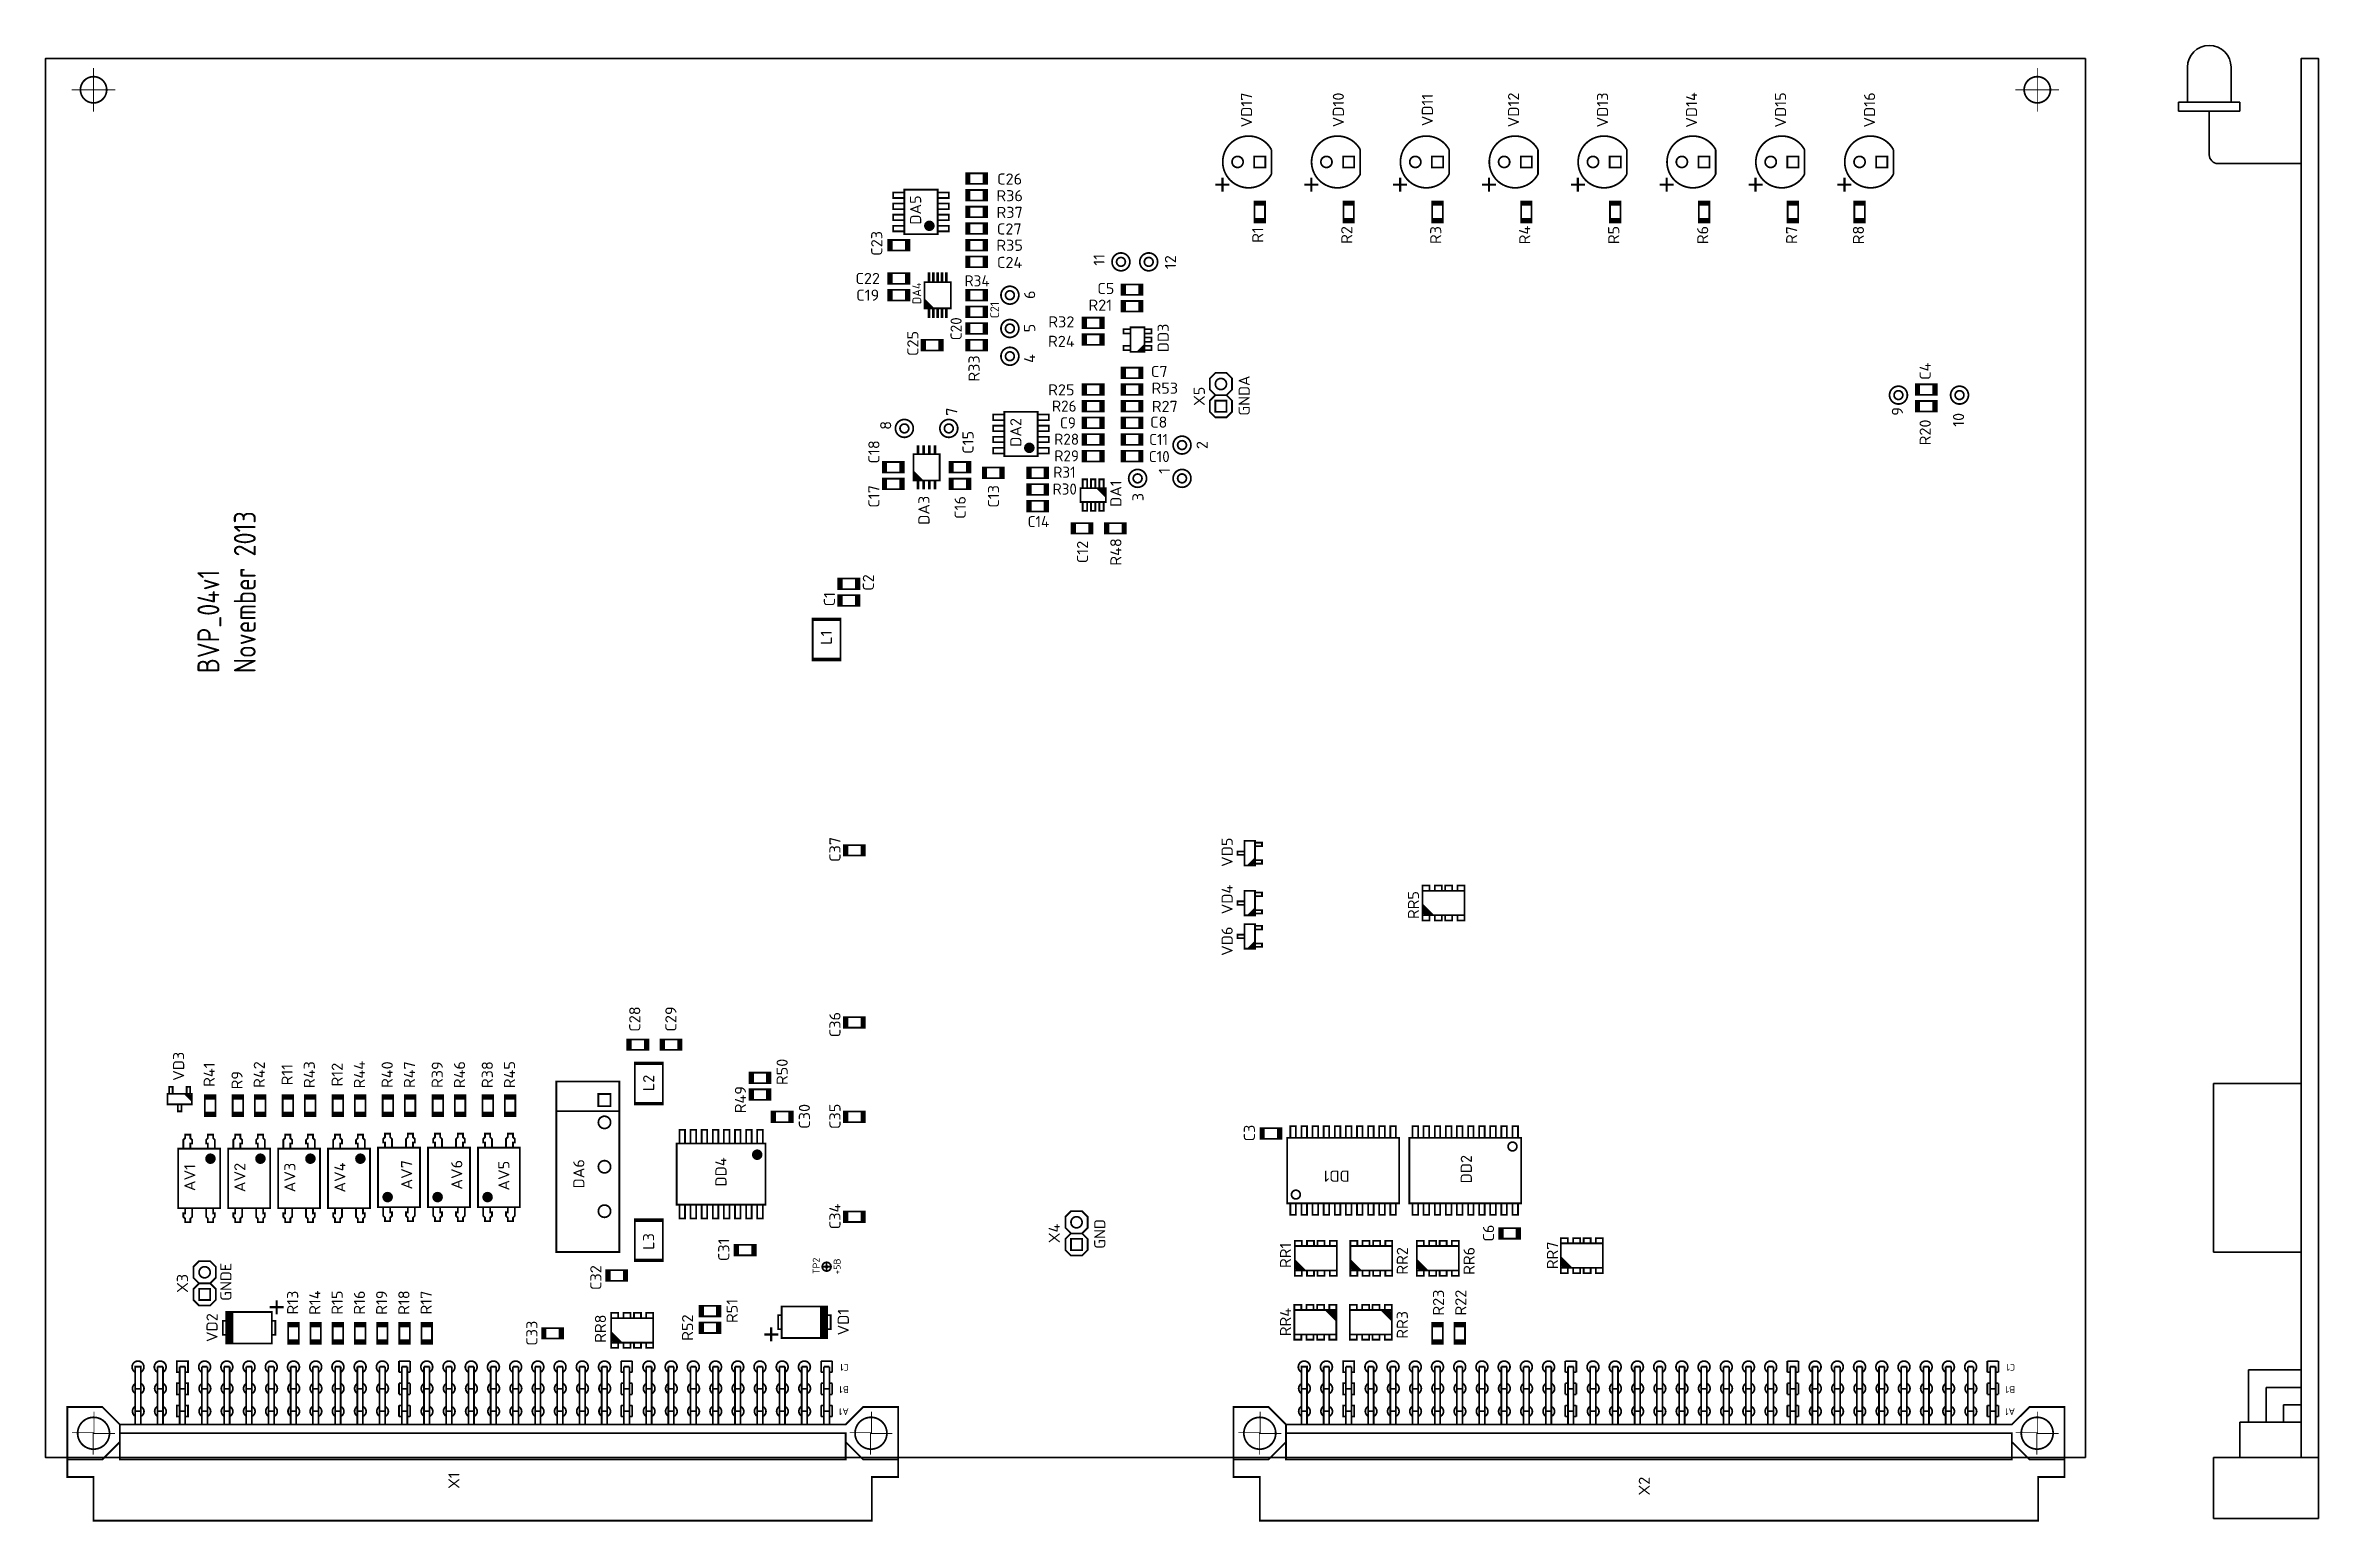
# Model space of a CAD drawing. Header units: millimetres. Extents: x 370 to 630, y -3056 to -2888.
import ezdxf
from ezdxf.enums import TextEntityAlignment as Align

# ---------------------------------------------------------------- set-up
doc = ezdxf.new("R2010")
doc.units = ezdxf.units.MM
doc.layers.get('0').update_dxf_attribs({"color": 250})
doc.layers.add('BOARD', color=173, linetype='Continuous', lineweight=35)
doc.layers.add('TOP', color=241, linetype='Continuous', lineweight=35)
doc.styles.get("Standard").update_dxf_attribs({"font": 'txt.shx'})
doc.styles.add('ГОСТ 2.304', font='CS_Gost2304.shx')

msp = doc.modelspace()

# ---------------------------------------------------------------- texts
at = {"insert": (387.468, -2959.298), "char_height": 2.5, "width": 39, "attachment_point": 1, "rotation": 90, "style": 'ГОСТ 2.304'}
msp.add_mtext('BVP_04v1\\PNovember 2013', dxfattribs=at)
at = {"layer": 'TOP', "lineweight": -3}
for s, height, rotation, width, p in [('VD17', 1.27, 90, 1.019685, (508.064, -2894.876)), ('VD10', 1.27, 90, 1.019685, (518.558, -2894.876)), ('VD11', 1.27, 90, 1.019685, (528.734, -2894.876)), ('VD12', 1.27, 90, 1.019685, (538.592, -2894.876)), ('VD13', 1.27, 90, 1.019685, (548.768, -2894.876)), ('VD14', 1.27, 90, 1.019685, (558.944, -2894.876)), ('VD15', 1.27, 90, 1.019685, (569.12, -2894.876)), ('VD16', 1.27, 90, 1.019685, (579.296, -2894.876)), ('DA5', 1.27, 90, 1.019685, (470.222, -2906.324)), ('R2', 1.27, 90, 1.019685, (519.512, -2909.186)), ('R3', 1.27, 90, 1.019685, (529.688, -2909.186)), ('R4', 1.27, 90, 1.019685, (539.864, -2909.186)), ('R5', 1.27, 90, 1.019685, (550.04, -2909.186)), ('R6', 1.27, 90, 1.019685, (560.216, -2909.186)), ('R7', 1.27, 90, 1.019685, (570.392, -2909.186)), ('R8', 1.27, 90, 1.019685, (578.024, -2909.186)), ('C23', 1.27, 90, 1.019685, (465.77, -2910.14)), ('R1', 1.27, 90, 1.019685, (509.336, -2909.186)), ('DA4', 1, 90, 0.95, (470.222, -2915.864)), ('C20', 1.27, 90, 0.95, (474.848, -2919.906)), ('C21', 1, 90, 0.95, (479.126, -2917.772)), ('C25', 1.27, 90, 1.019685, (469.904, -2921.588)), ('DD3', 1.27, 90, 1.019685, (498.524, -2920.952)), ('R33', 1.27, 90, 1.019685, (476.9, -2924.45)), ('C4', 1.27, 90, 1.019685, (585.656, -2924.768)), ('X5', 1.27, 90, 1.019685, (502.658, -2927.63)), ('C15', 1.27, 90, 1.019685, (476.21, -2932.9)), ('DA2', 1.27, 90, 1.019685, (481.67, -2931.764)), ('R20', 1.27, 90, 1.019685, (585.656, -2931.764)), ('C18', 1.27, 90, 1.019685, (465.452, -2933.99)), ('C17', 1.27, 90, 1.019685, (465.452, -2939.078)), ('DA3', 1.27, 90, 1.019685, (471.176, -2940.668)), ('C16', 1.27, 90, 1.019685, (475.31, -2940.35)), ('C13', 1.27, 90, 1.019685, (479.126, -2939.078)), ('DA1', 1.27, 90, 1.019685, (493.118, -2938.76)), ('C12', 1.27, 90, 1.019685, (489.302, -2945.438)), ('R48', 1.27, 90, 1.019685, (493.118, -2945.438)), ('C2', 1.27, 90, 1.019685, (464.816, -2948.936)), ('C1', 1.27, 90, 1.019685, (460.364, -2950.844)), ('L1', 1.27, 90, 1.019685, (460.01, -2955.235)), ('C37', 1.27, 90, 1.019685, (461, -2979.464)), ('VD5', 1.27, 90, 1.019685, (505.838, -2979.782)), ('VD4', 1.27, 90, 1.019685, (505.838, -2985.188)), ('RR5', 1.27, 90, 1.019685, (527.144, -2985.824)), ('VD6', 1.27, 90, 1.019685, (505.838, -2989.958)), ('C28', 1.27, 90, 1.019685, (438.104, -2998.862)), ('C29', 1.27, 90, 1.019685, (442.238, -2998.862)), ('C36', 1.27, 90, 1.019685, (461, -2999.498)), ('VD3', 1.27, 90, 1.019685, (385.952, -3004.268)), ('R41', 1.27, 90, 1.019685, (389.45, -3005.222)), ('R42', 1.27, 90, 1.019685, (395.174, -3005.222)), ('R11', 1.27, 90, 1.019685, (398.354, -3005.222)), ('R43', 1.27, 90, 1.019685, (400.898, -3005.222)), ('R12', 1.27, 90, 1.019685, (404.078, -3005.222)), ('R44', 1.27, 90, 1.019685, (406.622, -3005.222)), ('R40', 1.27, 90, 1.019685, (409.802, -3005.222)), ('R47', 1.27, 90, 1.019685, (412.346, -3005.222)), ('R39', 1.27, 90, 1.019685, (415.526, -3005.222)), ('R46', 1.27, 90, 1.019685, (418.07, -3005.222)), ('R38', 1.27, 90, 1.019685, (421.25, -3005.222)), ('R45', 1.27, 90, 1.019685, (423.794, -3005.222)), ('R50', 1.27, 90, 1.019685, (454.958, -3004.904)), ('R9', 1.27, 90, 1.019685, (392.63, -3005.858)), ('L2', 1.27, 90, 1.019685, (439.694, -3006.176)), ('R49', 1.27, 90, 1.019685, (450.188, -3008.084)), ('C30', 1.27, 90, 1.019685, (457.502, -3009.992)), ('C35', 1.27, 90, 1.019685, (461, -3009.992)), ('C3', 1.27, 90, 1.019685, (508.382, -3011.9)), ('DD4', 1.27, 90, 1.019685, (447.962, -3016.352)), ('DD2', 1.27, 90, 1.019685, (533.186, -3016.034)), ('AV1', 1.27, 90, 1.019685, (387.224, -3016.988)), ('AV2', 1.27, 90, 1.019685, (392.948, -3016.988)), ('AV3', 1.27, 90, 1.019685, (398.672, -3016.988)), ('AV4', 1.27, 90, 1.019685, (404.396, -3016.988)), ('AV7', 1.27, 90, 1.019685, (412.028, -3016.67)), ('AV6', 1.27, 90, 1.019685, (417.752, -3016.67)), ('AV5', 1.27, 90, 1.019685, (423.145, -3016.775)), ('DA6', 1.27, 90, 1.019685, (431.705, -3016.56)), ('DD1', 1.27, 180, 1.019685, (517.715, -3016.19)), ('C34', 1.27, 90, 1.019685, (461, -3021.44)), ('X4', 1.27, 90, 1.019685, (486.08, -3023.38)), ('C6', 1.27, 90, 1.019685, (535.73, -3023.348)), ('L3', 1.27, 90, 1.019685, (439.694, -3024.302)), ('C31', 1.27, 90, 1.019685, (448.28, -3025.256)), ('RR1', 1.27, 90, 1.019685, (512.516, -3025.892)), ('RR2', 1.27, 90, 1.019685, (525.872, -3026.528)), ('RR6', 1.27, 90, 1.019685, (533.504, -3026.528)), ('RR7', 1.27, 90, 1.019685, (543.044, -3025.892)), ('C32', 1.27, 90, 1.019685, (433.652, -3028.436)), ('X3', 1.27, 90, 1.019685, (386.385, -3029.095)), ('R13', 1.27, 90, 1.019685, (398.99, -3031.298)), ('R14', 1.27, 90, 1.019685, (401.534, -3031.298)), ('R15', 1.27, 90, 1.019685, (404.078, -3031.298)), ('R16', 1.27, 90, 1.019685, (406.622, -3031.298)), ('R19', 1.27, 90, 1.019685, (409.166, -3031.298)), ('R18', 1.27, 90, 1.019685, (411.71, -3031.298)), ('R17', 1.27, 90, 1.019685, (414.254, -3031.298)), ('R23', 1.27, 90, 1.019685, (530.006, -3031.298)), ('R22', 1.27, 90, 1.019685, (532.55, -3031.298)), ('VD2', 1.27, 90, 1.019685, (389.768, -3034.16)), ('RR8', 1.27, 90, 1.019685, (434.185, -3034.28)), ('R52', 1.27, 90, 1.019685, (444.146, -3034.16)), ('R51', 1.27, 90, 1.019685, (449.234, -3032.252)), ('VD1', 1.27, 90, 1.019685, (461.954, -3033.524)), ('RR4', 1.27, 90, 1.019685, (512.516, -3033.524)), ('RR3', 1.27, 90, 1.019685, (525.872, -3033.842)), ('C33', 1.27, 90, 1.019685, (426.338, -3034.796)), ('X1', 1.27, 90, 1.019685, (417.434, -3051.65)), ('X2', 1.27, 90, 1.019685, (553.538, -3052.286))]:
    msp.add_text(s, height=height, rotation=rotation, dxfattribs=dict(at, width=width)).set_placement(p, align=Align.CENTER)
for s, width, p in [('C26', 1.019685, (480.337, -2903.413)), ('R36', 1.019685, (480.337, -2905.321)), ('R37', 1.019685, (480.337, -2907.229)), ('C27', 1.019685, (480.296, -2909.127)), ('R35', 1.019685, (480.337, -2910.994)), ('C22', 1.019685, (464.108, -2914.789)), ('C24', 1.019685, (480.337, -2912.953)), ('C19', 1.019685, (464.108, -2916.697)), ('R34', 0.95, (476.615, -2915.063)), ('C5', 1.019685, (491.336, -2915.935)), ('R32', 1.019685, (486.248, -2919.751)), ('R21', 1.019685, (490.7, -2917.843)), ('R24', 1.019685, (486.248, -2921.977)), ('R25', 1.019685, (486.248, -2927.527)), ('C7', 1.019685, (497.444, -2925.427)), ('R53', 1.019685, (498.08, -2927.335)), ('R26', 0.95, (486.582, -2929.388)), ('R27', 1.019685, (498.08, -2929.417)), ('C9', 0.95, (487.002, -2931.309)), ('C8', 1.019685, (497.382, -2931.222)), ('R28', 0.95, (486.857, -2933.178)), ('R29', 0.95, (486.857, -2935.086)), ('C10', 0.95, (497.444, -2935.161)), ('C11', 0.95, (497.368, -2933.199)), ('R31', 0.95, (486.602, -2936.953)), ('R30', 0.95, (486.639, -2938.875)), ('C14', 0.95, (483.629, -2942.601))]:
    msp.add_text(s, height=1.27, dxfattribs=dict(at, width=width)).set_placement(p, align=Align.CENTER)
at = {"layer": 'TOP', "lineweight": -3, "width": 1.019685}
for s, p in [('11', (491.196, -2912.689)), ('12', (499.359, -2913.094)), ('6', (483.26, -2916.5)), ('5', (483.26, -2920.316)), ('4', (483.26, -2923.814)), ('7', (474.346, -2929.856)), ('9', (582.476, -2929.856)), ('8', (466.802, -2931.465)), ('10', (589.472, -2931.128)), ('2', (502.976, -2933.672)), ('1', (498.66, -2936.495)), ('3', (495.65, -2939.628))]:
    msp.add_text(s, height=1.27, rotation=90, dxfattribs=at).set_placement(p)
at = {"layer": 'TOP', "lineweight": -3}
for s, height, rotation, p in [('GNDA', 1.27, 90, (507.784, -2929.849)), ('GND', 1.27, 90, (491.273, -3025.147)), ('GNDE', 1.27, 90, (391.359, -3031.096)), ('C1', 0.787, 180, (461.95, -3038.303)), ('C1', 0.787, 180, (595.3, -3038.303)), ('B1', 0.787, 180, (461.95, -3040.843)), ('B1', 0.787, 180, (595.3, -3040.843)), ('A1', 0.787, 180, (461.95, -3043.383)), ('A1', 0.787, 180, (595.3, -3043.383))]:
    msp.add_text(s, height=height, rotation=rotation, dxfattribs=at).set_placement(p)
for s, p in [('TP2', (458.61, -3027.09)), ('+5B', (461, -3027.164))]:
    msp.add_text(s, height=0.787, rotation=90, dxfattribs=at).set_placement(p, align=Align.CENTER)

# ---------------------------------------------------------------- linework, layer by layer
at = {"layer": 'BOARD'}
for points in [[(603.34, -3049), (370.09, -3049), (370.09, -2889), (603.34, -2889)], [(630, -3049), (628, -3049), (628, -2889), (630, -2889)]]:
    msp.add_lwpolyline(points, close=True, dxfattribs=at)
at = {"layer": 'TOP'}
for p, q in [((615, -2894), (615, -2890)), ((620, -2894), (620, -2890)), ((614, -2894), (614, -2895)), ((621, -2894), (614, -2894)), ((614, -2895), (621, -2895)), ((617.5, -2895), (617.5, -2900)), ((621, -2895), (621, -2894)), ((628, -2901), (618.507, -2901.007)), ((628, -3006.235), (618, -3006.235)), ((618, -3006.235), (618, -3025.51)), ((618, -3025.51), (628, -3025.51)), ((622, -3044.971), (622, -3039)), ((622, -3039), (628, -3039)), ((624, -3044.971), (624, -3041)), ((624, -3041), (628, -3041)), ((626, -3044.971), (626, -3043)), ((626, -3043), (628, -3043)), ((628, -3044.971), (621, -3044.971)), ((621, -3044.971), (621, -3049)), ((628, -3049), (618, -3049)), ((618, -3049), (618, -3056)), ((630, -3056), (630, -3049)), ((618, -3056), (630, -3056))]:
    msp.add_line(p, q, dxfattribs=at)
for points, const_width in [([(375.59, -2895.07), (375.59, -2890.07)], 0.1), ([(597.84, -2895.07), (597.84, -2890.07)], 0.1), ([(373.09, -2892.57), (378.09, -2892.57)], 0.1), ([(595.34, -2892.57), (600.34, -2892.57)], 0.1), ([(509.575, -2901.46), (508.305, -2901.46), (508.305, -2900.19), (509.575, -2900.19), (509.575, -2901.46)], 0.2), ([(510.27, -2902.225), (510.27, -2899.425)], 0.2), ([(519.735, -2901.46), (518.465, -2901.46), (518.465, -2900.19), (519.735, -2900.19), (519.735, -2901.46)], 0.2), ([(520.43, -2902.225), (520.43, -2899.425)], 0.2), ([(529.895, -2901.46), (528.625, -2901.46), (528.625, -2900.19), (529.895, -2900.19), (529.895, -2901.46)], 0.2), ([(530.59, -2902.225), (530.59, -2899.425)], 0.2), ([(540.055, -2901.46), (538.785, -2901.46), (538.785, -2900.19), (540.055, -2900.19), (540.055, -2901.46)], 0.2), ([(540.75, -2902.225), (540.75, -2899.425)], 0.2), ([(550.215, -2901.46), (548.945, -2901.46), (548.945, -2900.19), (550.215, -2900.19), (550.215, -2901.46)], 0.2), ([(550.91, -2902.225), (550.91, -2899.425)], 0.2), ([(560.375, -2901.46), (559.105, -2901.46), (559.105, -2900.19), (560.375, -2900.19), (560.375, -2901.46)], 0.2), ([(561.07, -2902.225), (561.07, -2899.425)], 0.2), ([(570.535, -2901.46), (569.265, -2901.46), (569.265, -2900.19), (570.535, -2900.19), (570.535, -2901.46)], 0.2), ([(571.23, -2902.225), (571.23, -2899.425)], 0.2), ([(580.695, -2901.46), (579.425, -2901.46), (579.425, -2900.19), (580.695, -2900.19), (580.695, -2901.46)], 0.2), ([(581.39, -2902.225), (581.39, -2899.425)], 0.2), ([(475.355, -2903.33), (475.355, -2902.13), (475.755, -2902.13), (475.755, -2903.33), (475.555, -2903.33), (475.555, -2902.13)], 0.2), ([(477.755, -2903.33), (475.355, -2903.33), (475.355, -2902.13), (477.755, -2902.13), (477.755, -2903.33), (477.555, -2903.33), (477.555, -2902.13), (477.355, -2902.13), (477.355, -2903.33)], 0.2), ([(504.67, -2904.225), (504.67, -2902.625)], 0.25), ([(514.83, -2904.225), (514.83, -2902.625)], 0.25), ([(524.99, -2904.225), (524.99, -2902.625)], 0.25), ([(535.15, -2904.225), (535.15, -2902.625)], 0.25), ([(545.31, -2904.225), (545.31, -2902.625)], 0.25), ([(555.47, -2904.225), (555.47, -2902.625)], 0.25), ([(565.63, -2904.225), (565.63, -2902.625)], 0.25), ([(575.79, -2904.225), (575.79, -2902.625)], 0.25), ([(468.3, -2904.952), (467.03, -2904.952), (467.03, -2904.318), (468.3, -2904.318)], 0.2), ([(468.3, -2906.222), (467.03, -2906.222), (467.03, -2905.588), (468.3, -2905.588)], 0.2), ([(472.11, -2909.08), (468.3, -2909.08), (468.3, -2904), (472.11, -2904), (472.11, -2909.08)], 0.2), ([(472.11, -2904.952), (473.38, -2904.952), (473.38, -2904.318), (472.11, -2904.318)], 0.2), ([(472.11, -2906.222), (473.38, -2906.222), (473.38, -2905.588), (472.11, -2905.588)], 0.2), ([(475.355, -2904.035), (475.355, -2905.235), (477.755, -2905.235), (477.755, -2904.035), (475.355, -2904.035)], 0.2), ([(475.555, -2905.235), (475.555, -2904.035)], 0.2), ([(475.755, -2905.235), (475.755, -2904.035)], 0.2), ([(477.355, -2905.235), (477.355, -2904.035)], 0.2), ([(477.555, -2905.235), (477.555, -2904.035)], 0.2), ([(505.47, -2903.425), (503.87, -2903.425)], 0.2), ([(509.54, -2905.34), (508.34, -2905.34), (508.34, -2907.74), (509.54, -2907.74), (509.54, -2905.34)], 0.2), ([(508.34, -2905.54), (509.54, -2905.54)], 0.2), ([(508.34, -2905.74), (509.54, -2905.74)], 0.2), ([(515.63, -2903.425), (514.03, -2903.425)], 0.2), ([(519.7, -2905.34), (518.5, -2905.34), (518.5, -2907.74), (519.7, -2907.74), (519.7, -2905.34)], 0.2), ([(518.5, -2905.54), (519.7, -2905.54)], 0.2), ([(518.5, -2905.74), (519.7, -2905.74)], 0.2), ([(525.79, -2903.425), (524.19, -2903.425)], 0.2), ([(529.86, -2905.34), (528.66, -2905.34), (528.66, -2907.74), (529.86, -2907.74), (529.86, -2905.34)], 0.2), ([(528.66, -2905.54), (529.86, -2905.54)], 0.2), ([(528.66, -2905.74), (529.86, -2905.74)], 0.2), ([(535.95, -2903.425), (534.35, -2903.425)], 0.2), ([(540.02, -2905.34), (538.82, -2905.34), (538.82, -2907.74), (540.02, -2907.74), (540.02, -2905.34)], 0.2), ([(538.82, -2905.54), (540.02, -2905.54)], 0.2), ([(538.82, -2905.74), (540.02, -2905.74)], 0.2), ([(546.11, -2903.425), (544.51, -2903.425)], 0.2), ([(550.18, -2905.34), (548.98, -2905.34), (548.98, -2907.74), (550.18, -2907.74), (550.18, -2905.34)], 0.2), ([(548.98, -2905.54), (550.18, -2905.54)], 0.2), ([(548.98, -2905.74), (550.18, -2905.74)], 0.2), ([(556.27, -2903.425), (554.67, -2903.425)], 0.2), ([(560.34, -2905.34), (559.14, -2905.34), (559.14, -2907.74), (560.34, -2907.74), (560.34, -2905.34)], 0.2), ([(559.14, -2905.54), (560.34, -2905.54)], 0.2), ([(559.14, -2905.74), (560.34, -2905.74)], 0.2), ([(566.43, -2903.425), (564.83, -2903.425)], 0.2), ([(570.5, -2905.34), (569.3, -2905.34), (569.3, -2907.74), (570.5, -2907.74), (570.5, -2905.34)], 0.2), ([(569.3, -2905.54), (570.5, -2905.54)], 0.2), ([(569.3, -2905.74), (570.5, -2905.74)], 0.2), ([(576.59, -2903.425), (574.99, -2903.425)], 0.2), ([(578.12, -2905.34), (576.92, -2905.34), (576.92, -2907.74), (578.12, -2907.74), (578.12, -2905.34)], 0.2), ([(576.92, -2905.54), (578.12, -2905.54)], 0.2), ([(576.92, -2905.74), (578.12, -2905.74)], 0.2), ([(468.3, -2907.492), (467.03, -2907.492), (467.03, -2906.858), (468.3, -2906.858)], 0.2), ([(468.3, -2908.762), (467.03, -2908.762), (467.03, -2908.128), (468.3, -2908.128)], 0.2), ([(472.11, -2907.492), (473.38, -2907.492), (473.38, -2906.858), (472.11, -2906.858)], 0.2), ([(472.11, -2908.762), (473.38, -2908.762), (473.38, -2908.128), (472.11, -2908.128)], 0.2), ([(475.355, -2905.94), (475.355, -2907.14), (477.755, -2907.14), (477.755, -2905.94), (475.355, -2905.94)], 0.2), ([(475.355, -2907.845), (477.755, -2907.845), (477.755, -2909.045), (475.355, -2909.045), (475.355, -2907.845), (475.555, -2907.845), (475.555, -2909.045), (475.755, -2909.045), (475.755, -2907.845)], 0.2), ([(475.555, -2907.14), (475.555, -2905.94)], 0.2), ([(475.755, -2907.14), (475.755, -2905.94)], 0.2), ([(477.355, -2907.14), (477.355, -2905.94)], 0.2), ([(477.755, -2907.845), (477.755, -2909.045), (477.355, -2909.045), (477.355, -2907.845), (477.555, -2907.845), (477.555, -2909.045)], 0.2), ([(477.555, -2907.14), (477.555, -2905.94)], 0.2), ([(508.34, -2907.34), (509.54, -2907.34)], 0.2), ([(508.34, -2907.54), (509.54, -2907.54)], 0.2), ([(518.5, -2907.34), (519.7, -2907.34)], 0.2), ([(518.5, -2907.54), (519.7, -2907.54)], 0.2), ([(528.66, -2907.34), (529.86, -2907.34)], 0.2), ([(528.66, -2907.54), (529.86, -2907.54)], 0.2), ([(538.82, -2907.34), (540.02, -2907.34)], 0.2), ([(538.82, -2907.54), (540.02, -2907.54)], 0.2), ([(548.98, -2907.34), (550.18, -2907.34)], 0.2), ([(548.98, -2907.54), (550.18, -2907.54)], 0.2), ([(559.14, -2907.34), (560.34, -2907.34)], 0.2), ([(559.14, -2907.54), (560.34, -2907.54)], 0.2), ([(569.3, -2907.34), (570.5, -2907.34)], 0.2), ([(569.3, -2907.54), (570.5, -2907.54)], 0.2), ([(576.92, -2907.34), (578.12, -2907.34)], 0.2), ([(576.92, -2907.54), (578.12, -2907.54)], 0.2), ([(468.865, -2909.75), (468.865, -2910.95), (466.465, -2910.95), (466.465, -2909.75), (468.865, -2909.75)], 0.2), ([(466.665, -2910.95), (466.665, -2909.75)], 0.2), ([(466.865, -2910.95), (466.865, -2909.75)], 0.2), ([(468.465, -2909.75), (468.465, -2910.95)], 0.2), ([(468.665, -2910.95), (468.665, -2909.75)], 0.2), ([(475.355, -2909.75), (475.355, -2910.95), (477.755, -2910.95), (477.755, -2909.75), (475.355, -2909.75)], 0.2), ([(475.555, -2910.95), (475.555, -2909.75)], 0.2), ([(475.755, -2910.95), (475.755, -2909.75)], 0.2), ([(477.355, -2910.95), (477.355, -2909.75)], 0.2), ([(477.555, -2910.95), (477.555, -2909.75)], 0.2), ([(468.865, -2913.56), (468.865, -2914.76), (466.465, -2914.76), (466.465, -2913.56), (468.865, -2913.56)], 0.2), ([(466.665, -2914.76), (466.665, -2913.56)], 0.2), ([(466.865, -2914.76), (466.865, -2913.56)], 0.2), ([(468.465, -2913.56), (468.465, -2914.76)], 0.2), ([(468.665, -2914.76), (468.665, -2913.56)], 0.2), ([(471.11, -2914.465), (471.11, -2913.465)], 0.3), ([(471.61, -2914.465), (471.61, -2913.465)], 0.3), ([(472.11, -2914.465), (472.11, -2913.465)], 0.3), ([(472.61, -2914.465), (472.61, -2913.465)], 0.3), ([(473.11, -2914.465), (473.11, -2913.465)], 0.3), ([(475.355, -2912.855), (475.355, -2911.655), (477.755, -2911.655), (477.755, -2912.855), (475.355, -2912.855)], 0.2), ([(475.555, -2911.655), (475.555, -2912.855)], 0.2), ([(475.755, -2912.855), (475.755, -2911.655)], 0.2), ([(477.355, -2911.655), (477.355, -2912.855)], 0.2), ([(477.555, -2911.655), (477.555, -2912.855)], 0.2), ([(466.465, -2916.665), (466.465, -2915.465), (466.865, -2915.465), (466.865, -2916.665), (466.665, -2916.665), (466.665, -2915.465)], 0.2), ([(468.865, -2916.665), (466.465, -2916.665), (466.465, -2915.465), (468.865, -2915.465), (468.865, -2916.665), (468.665, -2916.665), (468.665, -2915.465), (468.465, -2915.465), (468.465, -2916.665)], 0.2), ([(473.61, -2917.565), (470.61, -2917.565), (470.61, -2914.565), (473.61, -2914.565), (473.61, -2917.565)], 0.2), ([(477.755, -2916.665), (477.755, -2915.465), (475.355, -2915.465), (475.355, -2916.665), (477.755, -2916.665)], 0.2), ([(475.555, -2915.465), (475.555, -2916.665)], 0.2), ([(475.755, -2915.465), (475.755, -2916.665)], 0.2), ([(477.355, -2915.465), (477.355, -2916.665)], 0.2), ([(477.555, -2915.465), (477.555, -2916.665)], 0.2), ([(493.135, -2916.03), (493.135, -2914.83), (495.535, -2914.83), (495.535, -2916.03), (493.135, -2916.03)], 0.2), ([(493.335, -2914.83), (493.335, -2916.03)], 0.2), ([(493.535, -2916.03), (493.535, -2914.83)], 0.2), ([(495.135, -2914.83), (495.135, -2916.03)], 0.2), ([(495.335, -2914.83), (495.335, -2916.03)], 0.2), ([(470.61, -2916.565), (471.61, -2917.565)], 0.2), ([(470.61, -2916.765), (471.41, -2917.565)], 0.2), ([(471.21, -2917.565), (470.61, -2916.965)], 0.2), ([(470.61, -2917.165), (471.01, -2917.565)], 0.2), ([(470.61, -2917.365), (470.81, -2917.565)], 0.2), ([(471.11, -2918.665), (471.11, -2917.665)], 0.3), ([(471.61, -2918.665), (471.61, -2917.665)], 0.3), ([(472.11, -2918.665), (472.11, -2917.665)], 0.3), ([(472.61, -2918.665), (472.61, -2917.665)], 0.3), ([(473.11, -2918.665), (473.11, -2917.665)], 0.3), ([(477.755, -2917.37), (477.755, -2918.57), (475.355, -2918.57), (475.355, -2917.37), (477.755, -2917.37)], 0.2), ([(475.555, -2918.57), (475.555, -2917.37)], 0.2), ([(475.755, -2918.57), (475.755, -2917.37)], 0.2), ([(477.355, -2917.37), (477.355, -2918.57)], 0.2), ([(477.555, -2918.57), (477.555, -2917.37)], 0.2), ([(488.69, -2918.64), (488.69, -2919.84), (491.09, -2919.84), (491.09, -2918.64), (488.69, -2918.64)], 0.2), ([(488.89, -2919.84), (488.89, -2918.64)], 0.2), ([(489.09, -2919.84), (489.09, -2918.64)], 0.2), ([(490.69, -2919.84), (490.69, -2918.64)], 0.2), ([(490.89, -2919.84), (490.89, -2918.64)], 0.2), ([(495.535, -2917.935), (495.535, -2916.735), (493.135, -2916.735), (493.135, -2917.935), (495.535, -2917.935)], 0.2), ([(493.335, -2916.735), (493.335, -2917.935)], 0.2), ([(493.535, -2916.735), (493.535, -2917.935)], 0.2), ([(495.135, -2916.735), (495.135, -2917.935)], 0.2), ([(495.335, -2916.735), (495.335, -2917.935)], 0.2), ([(470.275, -2921.18), (472.675, -2921.18), (472.675, -2922.38), (470.275, -2922.38), (470.275, -2921.18), (470.475, -2921.18), (470.475, -2922.38), (470.675, -2922.38), (470.675, -2921.18)], 0.2), ([(472.675, -2921.18), (472.675, -2922.38), (472.275, -2922.38), (472.275, -2921.18), (472.475, -2921.18), (472.475, -2922.38)], 0.2), ([(477.755, -2919.275), (477.755, -2920.475), (475.355, -2920.475), (475.355, -2919.275), (477.755, -2919.275)], 0.2), ([(475.355, -2921.18), (475.355, -2922.38), (477.755, -2922.38), (477.755, -2921.18), (475.355, -2921.18)], 0.2), ([(475.555, -2920.475), (475.555, -2919.275)], 0.2), ([(475.555, -2922.38), (475.555, -2921.18)], 0.2), ([(475.755, -2920.475), (475.755, -2919.275)], 0.2), ([(475.755, -2922.38), (475.755, -2921.18)], 0.2), ([(477.355, -2919.275), (477.355, -2920.475)], 0.2), ([(477.355, -2922.38), (477.355, -2921.18)], 0.2), ([(477.555, -2920.475), (477.555, -2919.275)], 0.2), ([(477.555, -2922.38), (477.555, -2921.18)], 0.2), ([(488.69, -2920.545), (488.69, -2921.745), (491.09, -2921.745), (491.09, -2920.545), (488.69, -2920.545)], 0.2), ([(488.89, -2921.745), (488.89, -2920.545)], 0.2), ([(489.09, -2921.745), (489.09, -2920.545)], 0.2), ([(490.69, -2921.745), (490.69, -2920.545)], 0.2), ([(490.89, -2921.745), (490.89, -2920.545)], 0.2), ([(494.17, -2920.44), (493.37, -2920.44), (493.37, -2919.94), (494.17, -2919.94)], 0.2), ([(494.17, -2922.545), (494.17, -2919.745), (495.77, -2919.745), (495.77, -2922.545), (494.17, -2922.545)], 0.2), ([(495.77, -2920.44), (496.57, -2920.44), (496.57, -2919.94), (495.77, -2919.94)], 0.2), ([(495.77, -2921.393), (496.57, -2921.393), (496.57, -2920.893), (495.77, -2920.893)], 0.2), ([(494.17, -2922.345), (493.37, -2922.345), (493.37, -2921.845), (494.17, -2921.845)], 0.2), ([(494.97, -2922.545), (495.77, -2921.745)], 0.2), ([(495.17, -2922.545), (495.77, -2921.945)], 0.2), ([(495.37, -2922.545), (495.77, -2922.145)], 0.2), ([(495.57, -2922.545), (495.77, -2922.345), (496.57, -2922.345), (496.57, -2921.845), (495.77, -2921.845)], 0.2), ([(491.09, -2927.46), (491.09, -2926.26), (488.69, -2926.26), (488.69, -2927.46), (491.09, -2927.46)], 0.2), ([(488.89, -2926.26), (488.89, -2927.46)], 0.2), ([(489.09, -2926.26), (489.09, -2927.46)], 0.2), ([(490.69, -2926.26), (490.69, -2927.46)], 0.2), ([(490.89, -2926.26), (490.89, -2927.46)], 0.2), ([(493.135, -2925.555), (493.135, -2924.355), (495.535, -2924.355), (495.535, -2925.555), (493.135, -2925.555)], 0.2), ([(493.135, -2926.26), (493.135, -2927.46), (495.535, -2927.46), (495.535, -2926.26), (493.135, -2926.26)], 0.2), ([(493.335, -2924.355), (493.335, -2925.555)], 0.2), ([(493.335, -2927.46), (493.335, -2926.26)], 0.2), ([(493.535, -2925.555), (493.535, -2924.355)], 0.2), ([(493.535, -2927.46), (493.535, -2926.26)], 0.2), ([(495.135, -2924.355), (495.135, -2925.555)], 0.2), ([(495.135, -2927.46), (495.135, -2926.26)], 0.2), ([(495.335, -2924.355), (495.335, -2925.555)], 0.2), ([(495.335, -2927.46), (495.335, -2926.26)], 0.2), ([(505.765, -2928.13), (505.13, -2927.495), (505.765, -2926.86), (505.765, -2925.59), (505.13, -2924.955), (503.86, -2924.955), (503.225, -2925.59), (503.225, -2926.86), (503.86, -2927.495), (503.225, -2928.13), (503.225, -2929.4), (503.86, -2930.035), (505.13, -2930.035), (505.765, -2929.4), (505.765, -2928.13)], 0.2), ([(583.94, -2927.46), (583.94, -2926.26), (586.34, -2926.26), (586.34, -2927.46), (583.94, -2927.46)], 0.2), ([(584.14, -2926.26), (584.14, -2927.46)], 0.2), ([(584.34, -2927.46), (584.34, -2926.26)], 0.2), ([(585.94, -2926.26), (585.94, -2927.46)], 0.2), ([(586.14, -2926.26), (586.14, -2927.46)], 0.2), ([(488.69, -2928.165), (488.69, -2929.365), (491.09, -2929.365), (491.09, -2928.165), (488.69, -2928.165)], 0.2), ([(488.89, -2929.365), (488.89, -2928.165)], 0.2), ([(489.09, -2929.365), (489.09, -2928.165)], 0.2), ([(490.69, -2929.365), (490.69, -2928.165)], 0.2), ([(490.89, -2929.365), (490.89, -2928.165)], 0.2), ([(495.535, -2929.365), (495.535, -2928.165), (493.135, -2928.165), (493.135, -2929.365), (495.535, -2929.365)], 0.2), ([(493.335, -2928.165), (493.335, -2929.365)], 0.2), ([(493.535, -2928.165), (493.535, -2929.365)], 0.2), ([(495.135, -2928.165), (495.135, -2929.365)], 0.2), ([(495.335, -2928.165), (495.335, -2929.365)], 0.2), ([(503.86, -2927.495), (505.13, -2927.495)], 0.2), ([(503.86, -2929.4), (503.86, -2928.13), (505.13, -2928.13), (505.13, -2929.4), (503.86, -2929.4)], 0.2), ([(586.34, -2929.365), (586.34, -2928.165), (583.94, -2928.165), (583.94, -2929.365), (586.34, -2929.365)], 0.2), ([(584.14, -2928.165), (584.14, -2929.365)], 0.2), ([(584.34, -2928.165), (584.34, -2929.365)], 0.2), ([(585.94, -2928.165), (585.94, -2929.365)], 0.2), ([(586.14, -2928.165), (586.14, -2929.365)], 0.2), ([(479.73, -2930.352), (478.46, -2930.352), (478.46, -2929.718), (479.73, -2929.718)], 0.2), ([(479.73, -2931.622), (478.46, -2931.622), (478.46, -2930.988), (479.73, -2930.988)], 0.2), ([(483.54, -2934.48), (479.73, -2934.48), (479.73, -2929.4), (483.54, -2929.4), (483.54, -2934.48)], 0.2), ([(483.54, -2930.352), (484.81, -2930.352), (484.81, -2929.718), (483.54, -2929.718)], 0.2), ([(483.54, -2931.622), (484.81, -2931.622), (484.81, -2930.988), (483.54, -2930.988)], 0.2), ([(488.69, -2930.07), (491.09, -2930.07), (491.09, -2931.27), (488.69, -2931.27), (488.69, -2930.07), (488.89, -2930.07), (488.89, -2931.27), (489.09, -2931.27), (489.09, -2930.07)], 0.2), ([(491.09, -2930.07), (491.09, -2931.27), (490.69, -2931.27), (490.69, -2930.07), (490.89, -2930.07), (490.89, -2931.27)], 0.2), ([(493.135, -2931.27), (493.135, -2930.07), (495.535, -2930.07), (495.535, -2931.27), (493.135, -2931.27)], 0.2), ([(493.335, -2930.07), (493.335, -2931.27)], 0.2), ([(493.535, -2931.27), (493.535, -2930.07)], 0.2), ([(495.135, -2930.07), (495.135, -2931.27)], 0.2), ([(495.335, -2930.07), (495.335, -2931.27)], 0.2), ([(472.34, -2937.25), (469.34, -2937.25), (469.34, -2934.25), (472.34, -2934.25), (472.34, -2937.25)], 0.2), ([(469.865, -2934.212), (469.865, -2933.238)], 0.3), ([(470.515, -2934.212), (470.515, -2933.238)], 0.3), ([(471.165, -2934.212), (471.165, -2933.238)], 0.3), ([(471.815, -2934.212), (471.815, -2933.238)], 0.3), ([(479.73, -2932.892), (478.46, -2932.892), (478.46, -2932.258), (479.73, -2932.258)], 0.2), ([(479.73, -2934.162), (478.46, -2934.162), (478.46, -2933.528), (479.73, -2933.528)], 0.2), ([(483.54, -2932.892), (484.81, -2932.892), (484.81, -2932.258), (483.54, -2932.258)], 0.2), ([(483.54, -2934.162), (484.81, -2934.162), (484.81, -2933.528), (483.54, -2933.528)], 0.2), ([(491.09, -2933.175), (491.09, -2931.975), (488.69, -2931.975), (488.69, -2933.175), (491.09, -2933.175)], 0.2), ([(491.09, -2935.08), (491.09, -2933.88), (488.69, -2933.88), (488.69, -2935.08), (491.09, -2935.08)], 0.2), ([(488.89, -2931.975), (488.89, -2933.175)], 0.2), ([(488.89, -2933.88), (488.89, -2935.08)], 0.2), ([(489.09, -2931.975), (489.09, -2933.175)], 0.2), ([(489.09, -2933.88), (489.09, -2935.08)], 0.2), ([(490.69, -2931.975), (490.69, -2933.175)], 0.2), ([(490.69, -2933.88), (490.69, -2935.08)], 0.2), ([(490.89, -2931.975), (490.89, -2933.175)], 0.2), ([(490.89, -2933.88), (490.89, -2935.08)], 0.2), ([(493.135, -2933.175), (493.135, -2931.975), (495.535, -2931.975), (495.535, -2933.175), (493.135, -2933.175)], 0.2), ([(495.535, -2933.88), (495.535, -2935.08), (493.135, -2935.08), (493.135, -2933.88), (495.535, -2933.88)], 0.2), ([(493.335, -2931.975), (493.335, -2933.175)], 0.2), ([(493.335, -2935.08), (493.335, -2933.88)], 0.2), ([(493.535, -2933.175), (493.535, -2931.975)], 0.2), ([(493.535, -2935.08), (493.535, -2933.88)], 0.2), ([(495.135, -2931.975), (495.135, -2933.175)], 0.2), ([(495.135, -2933.88), (495.135, -2935.08)], 0.2), ([(495.335, -2931.975), (495.335, -2933.175)], 0.2), ([(495.335, -2935.08), (495.335, -2933.88)], 0.2), ([(465.83, -2936.35), (465.83, -2935.15), (468.23, -2935.15), (468.23, -2936.35), (465.83, -2936.35)], 0.2), ([(465.83, -2938.255), (465.83, -2937.055), (466.23, -2937.055), (466.23, -2938.255), (466.03, -2938.255), (466.03, -2937.055)], 0.2), ([(468.23, -2938.255), (465.83, -2938.255), (465.83, -2937.055), (468.23, -2937.055), (468.23, -2938.255), (468.03, -2938.255), (468.03, -2937.055), (467.83, -2937.055), (467.83, -2938.255)], 0.2), ([(466.03, -2935.15), (466.03, -2936.35)], 0.2), ([(466.23, -2936.35), (466.23, -2935.15)], 0.2), ([(467.83, -2935.15), (467.83, -2936.35)], 0.2), ([(468.03, -2935.15), (468.03, -2936.35)], 0.2), ([(469.34, -2936.25), (470.34, -2937.25)], 0.2), ([(469.34, -2936.45), (470.14, -2937.25)], 0.2), ([(469.34, -2936.65), (469.94, -2937.25)], 0.2), ([(469.34, -2936.85), (469.74, -2937.25)], 0.2), ([(469.34, -2937.05), (469.54, -2937.25)], 0.2), ([(475.85, -2935.15), (475.85, -2936.35), (473.45, -2936.35), (473.45, -2935.15), (475.85, -2935.15)], 0.2), ([(475.85, -2937.055), (475.85, -2938.255), (473.45, -2938.255), (473.45, -2937.055), (475.85, -2937.055)], 0.2), ([(473.65, -2936.35), (473.65, -2935.15)], 0.2), ([(473.65, -2938.255), (473.65, -2937.055)], 0.2), ([(473.85, -2936.35), (473.85, -2935.15)], 0.2), ([(473.85, -2938.255), (473.85, -2937.055)], 0.2), ([(475.45, -2935.15), (475.45, -2936.35)], 0.2), ([(475.45, -2937.055), (475.45, -2938.255)], 0.2), ([(475.65, -2936.35), (475.65, -2935.15)], 0.2), ([(475.65, -2938.255), (475.65, -2937.055)], 0.2), ([(477.26, -2936.985), (477.26, -2935.785), (479.66, -2935.785), (479.66, -2936.985), (477.26, -2936.985)], 0.2), ([(477.46, -2935.785), (477.46, -2936.985)], 0.2), ([(477.66, -2936.985), (477.66, -2935.785)], 0.2), ([(479.26, -2935.785), (479.26, -2936.985)], 0.2), ([(479.46, -2935.785), (479.46, -2936.985)], 0.2), ([(482.34, -2935.785), (482.34, -2936.985), (484.74, -2936.985), (484.74, -2935.785), (482.34, -2935.785)], 0.2), ([(482.54, -2936.985), (482.54, -2935.785)], 0.2), ([(482.74, -2936.985), (482.74, -2935.785)], 0.2), ([(484.34, -2936.985), (484.34, -2935.785)], 0.2), ([(484.54, -2936.985), (484.54, -2935.785)], 0.2), ([(469.865, -2938.275), (469.865, -2937.3)], 0.3), ([(470.515, -2938.275), (470.515, -2937.3)], 0.3), ([(471.165, -2938.275), (471.165, -2937.3)], 0.3), ([(471.815, -2938.275), (471.815, -2937.3)], 0.3), ([(484.74, -2938.89), (484.74, -2937.69), (482.34, -2937.69), (482.34, -2938.89), (484.74, -2938.89)], 0.2), ([(482.34, -2939.595), (484.74, -2939.595), (484.74, -2940.795), (482.34, -2940.795), (482.34, -2939.595), (482.54, -2939.595), (482.54, -2940.795), (482.74, -2940.795), (482.74, -2939.595)], 0.2), ([(482.54, -2937.69), (482.54, -2938.89)], 0.2), ([(482.74, -2937.69), (482.74, -2938.89)], 0.2), ([(484.34, -2937.69), (484.34, -2938.89)], 0.2), ([(484.74, -2939.595), (484.74, -2940.795), (484.34, -2940.795), (484.34, -2939.595), (484.54, -2939.595), (484.54, -2940.795)], 0.2), ([(484.54, -2937.69), (484.54, -2938.89)], 0.2), ([(488.44, -2938.125), (491.34, -2938.125), (491.34, -2939.725), (488.44, -2939.725), (488.44, -2938.125)], 0.2), ([(488.69, -2937.125), (489.19, -2937.125), (489.19, -2938.125), (488.69, -2938.125), (488.69, -2937.125)], 0.2), ([(489.64, -2937.125), (490.14, -2937.125), (490.14, -2938.125), (489.64, -2938.125), (489.64, -2937.125)], 0.2), ([(491.34, -2939.125), (490.34, -2938.125)], 0.2), ([(491.34, -2938.925), (490.54, -2938.125)], 0.2), ([(490.59, -2937.125), (491.09, -2937.125), (491.09, -2938.125), (490.59, -2938.125), (490.59, -2937.125)], 0.2), ([(491.34, -2938.725), (490.74, -2938.125)], 0.2), ([(491.34, -2938.525), (490.94, -2938.125)], 0.2), ([(491.34, -2938.325), (491.14, -2938.125)], 0.2), ([(487.42, -2943.335), (487.42, -2942.135), (489.82, -2942.135), (489.82, -2943.335), (487.42, -2943.335)], 0.2), ([(487.62, -2942.135), (487.62, -2943.335)], 0.2), ([(487.82, -2943.335), (487.82, -2942.135)], 0.2), ([(488.69, -2939.725), (489.19, -2939.725), (489.19, -2940.725), (488.69, -2940.725), (488.69, -2939.725)], 0.2), ([(489.42, -2942.135), (489.42, -2943.335)], 0.2), ([(489.62, -2942.135), (489.62, -2943.335)], 0.2), ([(489.64, -2939.725), (490.14, -2939.725), (490.14, -2940.725), (489.64, -2940.725), (489.64, -2939.725)], 0.2), ([(490.59, -2939.725), (491.09, -2939.725), (491.09, -2940.725), (490.59, -2940.725), (490.59, -2939.725)], 0.2), ([(491.23, -2942.135), (491.23, -2943.335), (493.63, -2943.335), (493.63, -2942.135), (491.23, -2942.135)], 0.2), ([(491.43, -2943.335), (491.43, -2942.135)], 0.2), ([(491.63, -2943.335), (491.63, -2942.135)], 0.2), ([(493.23, -2943.335), (493.23, -2942.135)], 0.2), ([(493.43, -2943.335), (493.43, -2942.135)], 0.2), ([(460.75, -2949.685), (460.75, -2948.485), (463.15, -2948.485), (463.15, -2949.685), (460.75, -2949.685)], 0.2), ([(460.95, -2948.485), (460.95, -2949.685)], 0.2), ([(461.15, -2949.685), (461.15, -2948.485)], 0.2), ([(462.75, -2948.485), (462.75, -2949.685)], 0.2), ([(462.95, -2948.485), (462.95, -2949.685)], 0.2), ([(460.75, -2950.39), (463.15, -2950.39), (463.15, -2951.59), (460.75, -2951.59), (460.75, -2950.39), (460.95, -2950.39), (460.95, -2951.59), (461.15, -2951.59), (461.15, -2950.39)], 0.2), ([(463.15, -2950.39), (463.15, -2951.59), (462.75, -2951.59), (462.75, -2950.39), (462.95, -2950.39), (462.95, -2951.59)], 0.2), ([(457.81, -2957.835), (457.81, -2953.035), (461.01, -2953.035), (461.01, -2957.835), (457.81, -2957.835)], 0.2), ([(457.81, -2953.235), (461.01, -2953.235)], 0.2), ([(457.81, -2957.635), (461.01, -2957.635)], 0.2), ([(507.19, -2978.485), (507.19, -2979.685), (506.39, -2979.685), (506.39, -2980.085), (507.19, -2980.085), (507.19, -2981.285), (508.39, -2981.285), (508.39, -2978.485), (507.19, -2978.485)], 0.2), ([(461.385, -2980.165), (461.385, -2978.965), (463.785, -2978.965), (463.785, -2980.165), (461.385, -2980.165)], 0.2), ([(461.585, -2978.965), (461.585, -2980.165)], 0.2), ([(461.785, -2980.165), (461.785, -2978.965)], 0.2), ([(463.385, -2978.965), (463.385, -2980.165)], 0.2), ([(463.585, -2978.965), (463.585, -2980.165)], 0.2), ([(507.19, -2980.085), (507.19, -2979.685)], 0.2), ([(508.39, -2980.485), (507.59, -2981.285)], 0.2), ([(507.79, -2981.285), (508.39, -2980.685), (509.19, -2980.685), (509.19, -2981.085), (508.39, -2981.085)], 0.2), ([(508.39, -2980.885), (507.99, -2981.285)], 0.2), ([(508.39, -2979.085), (509.19, -2979.085), (509.19, -2978.685), (508.39, -2978.685)], 0.2), ([(527.545, -2984.185), (527.545, -2983.585), (528.345, -2983.585), (528.345, -2984.185)], 0.2), ([(528.945, -2984.185), (528.945, -2983.585), (529.745, -2983.585), (529.745, -2984.185)], 0.2), ([(530.145, -2984.185), (530.145, -2983.585), (530.945, -2983.585), (530.945, -2984.185)], 0.2), ([(531.545, -2984.185), (531.545, -2983.585), (532.345, -2983.585), (532.345, -2984.185)], 0.2), ([(507.19, -2984.2), (507.19, -2985.4), (506.39, -2985.4), (506.39, -2985.8), (507.19, -2985.8), (507.19, -2987), (508.39, -2987), (508.39, -2984.2), (507.19, -2984.2)], 0.2), ([(507.19, -2985.8), (507.19, -2985.4)], 0.2), ([(508.39, -2986.2), (507.59, -2987)], 0.2), ([(507.79, -2987), (508.39, -2986.4), (509.19, -2986.4), (509.19, -2986.8), (508.39, -2986.8)], 0.2), ([(508.39, -2984.8), (509.19, -2984.8), (509.19, -2984.4), (508.39, -2984.4)], 0.2), ([(527.545, -2986.985), (527.545, -2984.185), (532.345, -2984.185), (532.345, -2986.985), (527.545, -2986.985), (527.545, -2987.585), (528.345, -2987.585), (528.345, -2986.985), (527.545, -2986.185)], 0.2), ([(528.745, -2986.985), (527.545, -2985.785)], 0.2), ([(528.545, -2986.985), (527.545, -2985.985)], 0.2), ([(528.145, -2986.985), (527.545, -2986.385)], 0.2), ([(507.19, -2988.01), (507.19, -2989.21), (506.39, -2989.21), (506.39, -2989.61), (507.19, -2989.61), (507.19, -2990.81), (508.39, -2990.81), (508.39, -2988.01), (507.19, -2988.01)], 0.2), ([(508.39, -2986.6), (507.99, -2987)], 0.2), ([(508.39, -2988.61), (509.19, -2988.61), (509.19, -2988.21), (508.39, -2988.21)], 0.2), ([(527.945, -2986.985), (527.545, -2986.585)], 0.2), ([(528.945, -2986.985), (528.945, -2987.585), (529.745, -2987.585), (529.745, -2986.985)], 0.2), ([(530.145, -2986.985), (530.145, -2987.585), (530.945, -2987.585), (530.945, -2986.985)], 0.2), ([(531.545, -2986.985), (531.545, -2987.585), (532.345, -2987.585), (532.345, -2986.985)], 0.2), ([(507.19, -2989.61), (507.19, -2989.21)], 0.2), ([(508.39, -2990.01), (507.59, -2990.81)], 0.2), ([(507.79, -2990.81), (508.39, -2990.21), (509.19, -2990.21), (509.19, -2990.61), (508.39, -2990.61)], 0.2), ([(508.39, -2990.41), (507.99, -2990.81)], 0.2), ([(461.385, -2999.85), (461.385, -2998.65), (463.785, -2998.65), (463.785, -2999.85), (461.385, -2999.85)], 0.2), ([(461.585, -2998.65), (461.585, -2999.85)], 0.2), ([(461.785, -2999.85), (461.785, -2998.65)], 0.2), ([(463.385, -2998.65), (463.385, -2999.85)], 0.2), ([(463.585, -2998.65), (463.585, -2999.85)], 0.2), ([(436.62, -3002.39), (436.62, -3001.19), (437.02, -3001.19), (437.02, -3002.39), (436.82, -3002.39), (436.82, -3001.19)], 0.2), ([(439.02, -3002.39), (436.62, -3002.39), (436.62, -3001.19), (439.02, -3001.19), (439.02, -3002.39), (438.82, -3002.39), (438.82, -3001.19), (438.62, -3001.19), (438.62, -3002.39)], 0.2), ([(440.43, -3002.39), (440.43, -3001.19), (442.83, -3001.19), (442.83, -3002.39), (440.43, -3002.39)], 0.2), ([(440.63, -3001.19), (440.63, -3002.39)], 0.2), ([(440.83, -3002.39), (440.83, -3001.19)], 0.2), ([(442.43, -3001.19), (442.43, -3002.39)], 0.2), ([(442.63, -3001.19), (442.63, -3002.39)], 0.2), ([(440.69, -3003.835), (440.69, -3008.635), (437.49, -3008.635), (437.49, -3003.835), (440.69, -3003.835)], 0.2), ([(440.69, -3004.035), (437.49, -3004.035)], 0.2), ([(384.635, -3007.42), (384.635, -3006.62), (384.235, -3006.62), (384.235, -3007.42)], 0.2), ([(386.835, -3008.02), (386.235, -3007.42), (386.235, -3006.62), (386.635, -3006.62), (386.635, -3007.42)], 0.2), ([(428.505, -3025.51), (428.505, -3006.01), (435.705, -3006.01), (435.705, -3025.51), (428.505, -3025.51)], 0.2), ([(452.99, -3006.2), (452.99, -3005), (450.59, -3005), (450.59, -3006.2), (452.99, -3006.2)], 0.2), ([(452.99, -3008.105), (452.99, -3006.905), (450.59, -3006.905), (450.59, -3008.105), (452.99, -3008.105)], 0.2), ([(450.79, -3005), (450.79, -3006.2)], 0.2), ([(450.79, -3006.905), (450.79, -3008.105)], 0.2), ([(450.99, -3005), (450.99, -3006.2)], 0.2), ([(450.99, -3006.905), (450.99, -3008.105)], 0.2), ([(452.59, -3005), (452.59, -3006.2)], 0.2), ([(452.59, -3006.905), (452.59, -3008.105)], 0.2), ([(452.79, -3005), (452.79, -3006.2)], 0.2), ([(452.79, -3006.905), (452.79, -3008.105)], 0.2), ([(384.035, -3008.62), (385.235, -3008.62), (385.235, -3009.42), (385.635, -3009.42), (385.635, -3008.62), (386.835, -3008.62), (386.835, -3007.42), (384.035, -3007.42), (384.035, -3008.62)], 0.2), ([(385.635, -3008.62), (385.235, -3008.62)], 0.2), ([(386.035, -3007.42), (386.835, -3008.22)], 0.2), ([(386.435, -3007.42), (386.835, -3007.82)], 0.2), ([(388.325, -3009.975), (389.525, -3009.975), (389.525, -3007.575), (388.325, -3007.575), (388.325, -3009.975)], 0.2), ([(389.525, -3007.775), (388.325, -3007.775)], 0.2), ([(389.525, -3007.975), (388.325, -3007.975)], 0.2), ([(389.525, -3009.575), (388.325, -3009.575)], 0.2), ([(389.525, -3009.775), (388.325, -3009.775)], 0.2), ([(391.5, -3009.975), (392.7, -3009.975), (392.7, -3007.575), (391.5, -3007.575), (391.5, -3009.975)], 0.2), ([(392.7, -3007.775), (391.5, -3007.775)], 0.2), ([(392.7, -3007.975), (391.5, -3007.975)], 0.2), ([(392.7, -3009.575), (391.5, -3009.575)], 0.2), ([(392.7, -3009.775), (391.5, -3009.775)], 0.2), ([(394.04, -3009.975), (395.24, -3009.975), (395.24, -3007.575), (394.04, -3007.575), (394.04, -3009.975)], 0.2), ([(395.24, -3007.775), (394.04, -3007.775)], 0.2), ([(395.24, -3007.975), (394.04, -3007.975)], 0.2), ([(395.24, -3009.575), (394.04, -3009.575)], 0.2), ([(395.24, -3009.775), (394.04, -3009.775)], 0.2), ([(397.215, -3009.975), (398.415, -3009.975), (398.415, -3007.575), (397.215, -3007.575), (397.215, -3009.975)], 0.2), ([(398.415, -3007.775), (397.215, -3007.775)], 0.2), ([(398.415, -3007.975), (397.215, -3007.975)], 0.2), ([(398.415, -3009.575), (397.215, -3009.575)], 0.2), ([(398.415, -3009.775), (397.215, -3009.775)], 0.2), ([(399.755, -3009.975), (400.955, -3009.975), (400.955, -3007.575), (399.755, -3007.575), (399.755, -3009.975)], 0.2), ([(400.955, -3007.775), (399.755, -3007.775)], 0.2), ([(400.955, -3007.975), (399.755, -3007.975)], 0.2), ([(400.955, -3009.575), (399.755, -3009.575)], 0.2), ([(400.955, -3009.775), (399.755, -3009.775)], 0.2), ([(402.93, -3009.975), (404.13, -3009.975), (404.13, -3007.575), (402.93, -3007.575), (402.93, -3009.975)], 0.2), ([(404.13, -3007.775), (402.93, -3007.775)], 0.2), ([(404.13, -3007.975), (402.93, -3007.975)], 0.2), ([(404.13, -3009.575), (402.93, -3009.575)], 0.2), ([(404.13, -3009.775), (402.93, -3009.775)], 0.2), ([(405.47, -3009.975), (406.67, -3009.975), (406.67, -3007.575), (405.47, -3007.575), (405.47, -3009.975)], 0.2), ([(406.67, -3007.775), (405.47, -3007.775)], 0.2), ([(406.67, -3007.975), (405.47, -3007.975)], 0.2), ([(406.67, -3009.575), (405.47, -3009.575)], 0.2), ([(406.67, -3009.775), (405.47, -3009.775)], 0.2), ([(409.845, -3007.575), (408.645, -3007.575), (408.645, -3009.975), (409.845, -3009.975), (409.845, -3007.575)], 0.2), ([(408.645, -3007.775), (409.845, -3007.775)], 0.2), ([(408.645, -3007.975), (409.845, -3007.975)], 0.2), ([(408.645, -3009.575), (409.845, -3009.575)], 0.2), ([(408.645, -3009.775), (409.845, -3009.775)], 0.2), ([(412.385, -3007.575), (411.185, -3007.575), (411.185, -3009.975), (412.385, -3009.975), (412.385, -3007.575)], 0.2), ([(411.185, -3007.775), (412.385, -3007.775)], 0.2), ([(411.185, -3007.975), (412.385, -3007.975)], 0.2), ([(411.185, -3009.575), (412.385, -3009.575)], 0.2), ([(411.185, -3009.775), (412.385, -3009.775)], 0.2), ([(415.56, -3007.575), (414.36, -3007.575), (414.36, -3009.975), (415.56, -3009.975), (415.56, -3007.575)], 0.2), ([(414.36, -3007.775), (415.56, -3007.775)], 0.2), ([(414.36, -3007.975), (415.56, -3007.975)], 0.2), ([(414.36, -3009.575), (415.56, -3009.575)], 0.2), ([(414.36, -3009.775), (415.56, -3009.775)], 0.2), ([(418.1, -3007.575), (416.9, -3007.575), (416.9, -3009.975), (418.1, -3009.975), (418.1, -3007.575)], 0.2), ([(416.9, -3007.775), (418.1, -3007.775)], 0.2), ([(416.9, -3007.975), (418.1, -3007.975)], 0.2), ([(416.9, -3009.575), (418.1, -3009.575)], 0.2), ([(416.9, -3009.775), (418.1, -3009.775)], 0.2), ([(421.275, -3007.575), (420.075, -3007.575), (420.075, -3009.975), (421.275, -3009.975), (421.275, -3007.575)], 0.2), ([(420.075, -3007.775), (421.275, -3007.775)], 0.2), ([(420.075, -3007.975), (421.275, -3007.975)], 0.2), ([(420.075, -3009.575), (421.275, -3009.575)], 0.2), ([(420.075, -3009.775), (421.275, -3009.775)], 0.2), ([(423.815, -3007.575), (422.615, -3007.575), (422.615, -3009.975), (423.815, -3009.975), (423.815, -3007.575)], 0.2), ([(422.615, -3007.775), (423.815, -3007.775)], 0.2), ([(422.615, -3007.975), (423.815, -3007.975)], 0.2), ([(422.615, -3009.575), (423.815, -3009.575)], 0.2), ([(422.615, -3009.775), (423.815, -3009.775)], 0.2), ([(428.505, -3009.41), (435.705, -3009.41)], 0.2), ([(433.31, -3008.84), (433.31, -3007.44), (434.71, -3007.44), (434.71, -3008.84), (433.31, -3008.84)], 0.2), ([(440.69, -3008.435), (437.49, -3008.435)], 0.2), ([(453.13, -3010.645), (453.13, -3009.445), (455.53, -3009.445), (455.53, -3010.645), (453.13, -3010.645)], 0.2), ([(453.33, -3009.445), (453.33, -3010.645)], 0.2), ([(453.53, -3010.645), (453.53, -3009.445)], 0.2), ([(455.13, -3009.445), (455.13, -3010.645)], 0.2), ([(455.33, -3009.445), (455.33, -3010.645)], 0.2), ([(461.385, -3010.645), (461.385, -3009.445), (463.785, -3009.445), (463.785, -3010.645), (461.385, -3010.645)], 0.2), ([(461.585, -3009.445), (461.585, -3010.645)], 0.2), ([(461.785, -3010.645), (461.785, -3009.445)], 0.2), ([(463.385, -3009.445), (463.385, -3010.645)], 0.2), ([(463.585, -3009.445), (463.585, -3010.645)], 0.2), ([(385.855, -3013.685), (385.855, -3012.685), (386.055, -3012.485), (386.055, -3012.085), (386.655, -3012.085), (386.655, -3012.485), (386.855, -3012.685), (386.855, -3013.085), (386.655, -3013.085), (386.655, -3013.685)], 0.2), ([(389.455, -3013.685), (389.455, -3012.685), (389.255, -3012.485), (389.255, -3012.085), (388.655, -3012.085), (388.655, -3012.485), (388.455, -3012.685), (388.455, -3013.085), (388.655, -3013.085), (388.655, -3013.685)], 0.2), ([(391.57, -3013.685), (391.57, -3012.685), (391.77, -3012.485), (391.77, -3012.085), (392.37, -3012.085), (392.37, -3012.485), (392.57, -3012.685), (392.57, -3013.085), (392.37, -3013.085), (392.37, -3013.685)], 0.2), ([(395.17, -3013.685), (395.17, -3012.685), (394.97, -3012.485), (394.97, -3012.085), (394.37, -3012.085), (394.37, -3012.485), (394.17, -3012.685), (394.17, -3013.085), (394.37, -3013.085), (394.37, -3013.685)], 0.2), ([(397.285, -3013.685), (397.285, -3012.685), (397.485, -3012.485), (397.485, -3012.085), (398.085, -3012.085), (398.085, -3012.485), (398.285, -3012.685), (398.285, -3013.085), (398.085, -3013.085), (398.085, -3013.685)], 0.2), ([(400.885, -3013.685), (400.885, -3012.685), (400.685, -3012.485), (400.685, -3012.085), (400.085, -3012.085), (400.085, -3012.485), (399.885, -3012.685), (399.885, -3013.085), (400.085, -3013.085), (400.085, -3013.685)], 0.2), ([(403, -3013.685), (403, -3012.685), (403.2, -3012.485), (403.2, -3012.085), (403.8, -3012.085), (403.8, -3012.485), (404, -3012.685), (404, -3013.085), (403.8, -3013.085), (403.8, -3013.685)], 0.2), ([(406.6, -3013.685), (406.6, -3012.685), (406.4, -3012.485), (406.4, -3012.085), (405.8, -3012.085), (405.8, -3012.485), (405.6, -3012.685), (405.6, -3013.085), (405.8, -3013.085), (405.8, -3013.685)], 0.2), ([(409.715, -3013.575), (409.715, -3012.575), (409.515, -3012.375), (409.515, -3011.975), (408.915, -3011.975), (408.915, -3012.375), (408.715, -3012.575), (408.715, -3012.975), (408.915, -3012.975), (408.915, -3013.575)], 0.2), ([(411.315, -3013.575), (411.315, -3012.575), (411.515, -3012.375), (411.515, -3011.975), (412.115, -3011.975), (412.115, -3012.375), (412.315, -3012.575), (412.315, -3012.975), (412.115, -3012.975), (412.115, -3013.575)], 0.2), ([(415.43, -3013.575), (415.43, -3012.575), (415.23, -3012.375), (415.23, -3011.975), (414.63, -3011.975), (414.63, -3012.375), (414.43, -3012.575), (414.43, -3012.975), (414.63, -3012.975), (414.63, -3013.575)], 0.2), ([(417.03, -3013.575), (417.03, -3012.575), (417.23, -3012.375), (417.23, -3011.975), (417.83, -3011.975), (417.83, -3012.375), (418.03, -3012.575), (418.03, -3012.975), (417.83, -3012.975), (417.83, -3013.575)], 0.2), ([(421.145, -3013.575), (421.145, -3012.575), (420.945, -3012.375), (420.945, -3011.975), (420.345, -3011.975), (420.345, -3012.375), (420.145, -3012.575), (420.145, -3012.975), (420.345, -3012.975), (420.345, -3013.575)], 0.2), ([(422.745, -3013.575), (422.745, -3012.575), (422.945, -3012.375), (422.945, -3011.975), (423.545, -3011.975), (423.545, -3012.375), (423.745, -3012.575), (423.745, -3012.975), (423.545, -3012.975), (423.545, -3013.575)], 0.2), ([(443.217, -3013.108), (443.217, -3011.52), (442.583, -3011.52), (442.583, -3013.108)], 0.2), ([(444.487, -3013.108), (444.487, -3011.52), (443.853, -3011.52), (443.853, -3013.108)], 0.2), ([(445.757, -3013.108), (445.757, -3011.52), (445.123, -3011.52), (445.123, -3013.108)], 0.2), ([(447.027, -3013.108), (447.027, -3011.52), (446.393, -3011.52), (446.393, -3013.108)], 0.2), ([(448.297, -3013.108), (448.297, -3011.52), (447.663, -3011.52), (447.663, -3013.108)], 0.2), ([(449.567, -3013.108), (449.567, -3011.52), (448.933, -3011.52), (448.933, -3013.108)], 0.2), ([(450.837, -3013.108), (450.837, -3011.52), (450.203, -3011.52), (450.203, -3013.108)], 0.2), ([(452.107, -3013.108), (452.107, -3011.52), (451.473, -3011.52), (451.473, -3013.108)], 0.2), ([(511.41, -3011.35), (511.41, -3012.55), (509.01, -3012.55), (509.01, -3011.35), (511.41, -3011.35)], 0.2), ([(509.21, -3012.55), (509.21, -3011.35)], 0.2), ([(509.41, -3012.55), (509.41, -3011.35)], 0.2), ([(511.01, -3011.35), (511.01, -3012.55)], 0.2), ([(511.21, -3012.55), (511.21, -3011.35)], 0.2), ([(524.865, -3019.94), (512.065, -3019.94), (512.065, -3012.44), (524.865, -3012.44), (524.865, -3019.94)], 0.2), ([(512.433, -3012.38), (512.433, -3011.11), (513.067, -3011.11), (513.067, -3012.38)], 0.2), ([(513.703, -3012.38), (513.703, -3011.11), (514.337, -3011.11), (514.337, -3012.38)], 0.2), ([(514.973, -3012.38), (514.973, -3011.11), (515.607, -3011.11), (515.607, -3012.38)], 0.2), ([(516.243, -3012.38), (516.243, -3011.11), (516.877, -3011.11), (516.877, -3012.38)], 0.2), ([(517.513, -3012.38), (517.513, -3011.11), (518.147, -3011.11), (518.147, -3012.38)], 0.2), ([(518.783, -3012.38), (518.783, -3011.11), (519.417, -3011.11), (519.417, -3012.38)], 0.2), ([(520.053, -3012.38), (520.053, -3011.11), (520.687, -3011.11), (520.687, -3012.38)], 0.2), ([(521.323, -3012.38), (521.323, -3011.11), (521.957, -3011.11), (521.957, -3012.38)], 0.2), ([(522.593, -3012.38), (522.593, -3011.11), (523.227, -3011.11), (523.227, -3012.38)], 0.2), ([(523.863, -3012.38), (523.863, -3011.11), (524.497, -3011.11), (524.497, -3012.38)], 0.2), ([(526.035, -3012.44), (538.835, -3012.44), (538.835, -3019.94), (526.035, -3019.94), (526.035, -3012.44)], 0.2), ([(527.037, -3012.38), (527.037, -3011.11), (526.403, -3011.11), (526.403, -3012.38)], 0.2), ([(528.307, -3012.38), (528.307, -3011.11), (527.673, -3011.11), (527.673, -3012.38)], 0.2), ([(529.577, -3012.38), (529.577, -3011.11), (528.943, -3011.11), (528.943, -3012.38)], 0.2), ([(530.847, -3012.38), (530.847, -3011.11), (530.213, -3011.11), (530.213, -3012.38)], 0.2), ([(532.117, -3012.38), (532.117, -3011.11), (531.483, -3011.11), (531.483, -3012.38)], 0.2), ([(533.387, -3012.38), (533.387, -3011.11), (532.753, -3011.11), (532.753, -3012.38)], 0.2), ([(534.657, -3012.38), (534.657, -3011.11), (534.023, -3011.11), (534.023, -3012.38)], 0.2), ([(535.927, -3012.38), (535.927, -3011.11), (535.293, -3011.11), (535.293, -3012.38)], 0.2), ([(537.197, -3012.38), (537.197, -3011.11), (536.563, -3011.11), (536.563, -3012.38)], 0.2), ([(538.467, -3012.38), (538.467, -3011.11), (537.833, -3011.11), (537.833, -3012.38)], 0.2), ([(390.055, -3020.485), (385.255, -3020.485), (385.255, -3013.685), (390.055, -3013.685), (390.055, -3020.485)], 0.2), ([(395.77, -3020.485), (390.97, -3020.485), (390.97, -3013.685), (395.77, -3013.685), (395.77, -3020.485)], 0.2), ([(401.485, -3020.485), (396.685, -3020.485), (396.685, -3013.685), (401.485, -3013.685), (401.485, -3020.485)], 0.2), ([(407.2, -3020.485), (402.4, -3020.485), (402.4, -3013.685), (407.2, -3013.685), (407.2, -3020.485)], 0.2), ([(408.115, -3013.575), (412.915, -3013.575), (412.915, -3020.375), (408.115, -3020.375), (408.115, -3013.575)], 0.2), ([(413.83, -3013.575), (418.63, -3013.575), (418.63, -3020.375), (413.83, -3020.375), (413.83, -3013.575)], 0.2), ([(419.545, -3013.575), (424.345, -3013.575), (424.345, -3020.375), (419.545, -3020.375), (419.545, -3013.575)], 0.2), ([(452.425, -3013.108), (452.425, -3020.092), (442.265, -3020.092), (442.265, -3013.108), (452.425, -3013.108)], 0.2), ([(443.217, -3020.092), (443.217, -3021.68), (442.583, -3021.68), (442.583, -3020.092)], 0.2), ([(444.487, -3020.092), (444.487, -3021.68), (443.853, -3021.68), (443.853, -3020.092)], 0.2), ([(445.757, -3020.092), (445.757, -3021.68), (445.123, -3021.68), (445.123, -3020.092)], 0.2), ([(447.027, -3020.092), (447.027, -3021.68), (446.393, -3021.68), (446.393, -3020.092)], 0.2), ([(448.297, -3020.092), (448.297, -3021.68), (447.663, -3021.68), (447.663, -3020.092)], 0.2), ([(449.567, -3020.092), (449.567, -3021.68), (448.933, -3021.68), (448.933, -3020.092)], 0.2), ([(450.837, -3020.092), (450.837, -3021.68), (450.203, -3021.68), (450.203, -3020.092)], 0.2), ([(452.107, -3020.092), (452.107, -3021.68), (451.473, -3021.68), (451.473, -3020.092)], 0.2), ([(512.433, -3020), (512.433, -3021.27), (513.067, -3021.27), (513.067, -3020)], 0.2), ([(513.703, -3020), (513.703, -3021.27), (514.337, -3021.27), (514.337, -3020)], 0.2), ([(514.973, -3020), (514.973, -3021.27), (515.607, -3021.27), (515.607, -3020)], 0.2), ([(516.243, -3020), (516.243, -3021.27), (516.877, -3021.27), (516.877, -3020)], 0.2), ([(517.513, -3020), (517.513, -3021.27), (518.147, -3021.27), (518.147, -3020)], 0.2), ([(518.783, -3020), (518.783, -3021.27), (519.417, -3021.27), (519.417, -3020)], 0.2), ([(520.053, -3020), (520.053, -3021.27), (520.687, -3021.27), (520.687, -3020)], 0.2), ([(521.323, -3020), (521.323, -3021.27), (521.957, -3021.27), (521.957, -3020)], 0.2), ([(522.593, -3020), (522.593, -3021.27), (523.227, -3021.27), (523.227, -3020)], 0.2), ([(523.863, -3020), (523.863, -3021.27), (524.497, -3021.27), (524.497, -3020)], 0.2), ([(527.037, -3020), (527.037, -3021.27), (526.403, -3021.27), (526.403, -3020)], 0.2), ([(528.307, -3020), (528.307, -3021.27), (527.673, -3021.27), (527.673, -3020)], 0.2), ([(529.577, -3020), (529.577, -3021.27), (528.943, -3021.27), (528.943, -3020)], 0.2), ([(530.847, -3020), (530.847, -3021.27), (530.213, -3021.27), (530.213, -3020)], 0.2), ([(532.117, -3020), (532.117, -3021.27), (531.483, -3021.27), (531.483, -3020)], 0.2), ([(533.387, -3020), (533.387, -3021.27), (532.753, -3021.27), (532.753, -3020)], 0.2), ([(534.657, -3020), (534.657, -3021.27), (534.023, -3021.27), (534.023, -3020)], 0.2), ([(535.927, -3020), (535.927, -3021.27), (535.293, -3021.27), (535.293, -3020)], 0.2), ([(537.197, -3020), (537.197, -3021.27), (536.563, -3021.27), (536.563, -3020)], 0.2), ([(538.467, -3020), (538.467, -3021.27), (537.833, -3021.27), (537.833, -3020)], 0.2), ([(386.855, -3020.485), (386.855, -3021.485), (386.655, -3021.685), (386.655, -3022.085), (386.055, -3022.085), (386.055, -3021.685), (385.855, -3021.485), (385.855, -3021.085), (386.055, -3021.085), (386.055, -3020.485)], 0.2), ([(388.455, -3020.485), (388.455, -3021.485), (388.655, -3021.685), (388.655, -3022.085), (389.255, -3022.085), (389.255, -3021.685), (389.455, -3021.485), (389.455, -3021.085), (389.255, -3021.085), (389.255, -3020.485)], 0.2), ([(392.57, -3020.485), (392.57, -3021.485), (392.37, -3021.685), (392.37, -3022.085), (391.77, -3022.085), (391.77, -3021.685), (391.57, -3021.485), (391.57, -3021.085), (391.77, -3021.085), (391.77, -3020.485)], 0.2), ([(394.17, -3020.485), (394.17, -3021.485), (394.37, -3021.685), (394.37, -3022.085), (394.97, -3022.085), (394.97, -3021.685), (395.17, -3021.485), (395.17, -3021.085), (394.97, -3021.085), (394.97, -3020.485)], 0.2), ([(398.285, -3020.485), (398.285, -3021.485), (398.085, -3021.685), (398.085, -3022.085), (397.485, -3022.085), (397.485, -3021.685), (397.285, -3021.485), (397.285, -3021.085), (397.485, -3021.085), (397.485, -3020.485)], 0.2), ([(399.885, -3020.485), (399.885, -3021.485), (400.085, -3021.685), (400.085, -3022.085), (400.685, -3022.085), (400.685, -3021.685), (400.885, -3021.485), (400.885, -3021.085), (400.685, -3021.085), (400.685, -3020.485)], 0.2), ([(404, -3020.485), (404, -3021.485), (403.8, -3021.685), (403.8, -3022.085), (403.2, -3022.085), (403.2, -3021.685), (403, -3021.485), (403, -3021.085), (403.2, -3021.085), (403.2, -3020.485)], 0.2), ([(405.6, -3020.485), (405.6, -3021.485), (405.8, -3021.685), (405.8, -3022.085), (406.4, -3022.085), (406.4, -3021.685), (406.6, -3021.485), (406.6, -3021.085), (406.4, -3021.085), (406.4, -3020.485)], 0.2), ([(408.715, -3020.375), (408.715, -3021.375), (408.915, -3021.575), (408.915, -3021.975), (409.515, -3021.975), (409.515, -3021.575), (409.715, -3021.375), (409.715, -3020.975), (409.515, -3020.975), (409.515, -3020.375)], 0.2), ([(412.315, -3020.375), (412.315, -3021.375), (412.115, -3021.575), (412.115, -3021.975), (411.515, -3021.975), (411.515, -3021.575), (411.315, -3021.375), (411.315, -3020.975), (411.515, -3020.975), (411.515, -3020.375)], 0.2), ([(414.43, -3020.375), (414.43, -3021.375), (414.63, -3021.575), (414.63, -3021.975), (415.23, -3021.975), (415.23, -3021.575), (415.43, -3021.375), (415.43, -3020.975), (415.23, -3020.975), (415.23, -3020.375)], 0.2), ([(418.03, -3020.375), (418.03, -3021.375), (417.83, -3021.575), (417.83, -3021.975), (417.23, -3021.975), (417.23, -3021.575), (417.03, -3021.375), (417.03, -3020.975), (417.23, -3020.975), (417.23, -3020.375)], 0.2), ([(420.145, -3020.375), (420.145, -3021.375), (420.345, -3021.575), (420.345, -3021.975), (420.945, -3021.975), (420.945, -3021.575), (421.145, -3021.375), (421.145, -3020.975), (420.945, -3020.975), (420.945, -3020.375)], 0.2), ([(423.745, -3020.375), (423.745, -3021.375), (423.545, -3021.575), (423.545, -3021.975), (422.945, -3021.975), (422.945, -3021.575), (422.745, -3021.375), (422.745, -3020.975), (422.945, -3020.975), (422.945, -3020.375)], 0.2), ([(440.69, -3021.77), (440.69, -3026.57), (437.49, -3026.57), (437.49, -3021.77), (440.69, -3021.77)], 0.2), ([(440.69, -3021.97), (437.49, -3021.97)], 0.2), ([(461.385, -3022.075), (461.385, -3020.875), (463.785, -3020.875), (463.785, -3022.075), (461.385, -3022.075)], 0.2), ([(461.585, -3020.875), (461.585, -3022.075)], 0.2), ([(461.785, -3022.075), (461.785, -3020.875)], 0.2), ([(463.385, -3020.875), (463.385, -3022.075)], 0.2), ([(463.585, -3020.875), (463.585, -3022.075)], 0.2), ([(489.255, -3024.015), (488.62, -3023.38), (489.255, -3022.745), (489.255, -3021.475), (488.62, -3020.84), (487.35, -3020.84), (486.715, -3021.475), (486.715, -3022.745), (487.35, -3023.38), (486.715, -3024.015), (486.715, -3025.285), (487.35, -3025.92), (488.62, -3025.92), (489.255, -3025.285), (489.255, -3024.015)], 0.2), ([(538.715, -3022.78), (538.715, -3023.98), (536.315, -3023.98), (536.315, -3022.78), (538.715, -3022.78)], 0.2), ([(536.515, -3023.98), (536.515, -3022.78)], 0.2), ([(536.715, -3023.98), (536.715, -3022.78)], 0.2), ([(538.315, -3022.78), (538.315, -3023.98)], 0.2), ([(538.515, -3023.98), (538.515, -3022.78)], 0.2), ([(451.3, -3024.685), (451.3, -3025.885), (448.9, -3025.885), (448.9, -3024.685), (451.3, -3024.685)], 0.2), ([(449.1, -3025.885), (449.1, -3024.685)], 0.2), ([(449.3, -3025.885), (449.3, -3024.685)], 0.2), ([(450.9, -3024.685), (450.9, -3025.885)], 0.2), ([(451.1, -3025.885), (451.1, -3024.685)], 0.2), ([(487.35, -3023.38), (488.62, -3023.38)], 0.2), ([(487.35, -3025.285), (487.35, -3024.015), (488.62, -3024.015), (488.62, -3025.285), (487.35, -3025.285)], 0.2), ([(512.94, -3024.825), (512.94, -3024.225), (513.74, -3024.225), (513.74, -3024.825)], 0.2), ([(512.94, -3027.625), (512.94, -3024.825), (517.74, -3024.825), (517.74, -3027.625), (512.94, -3027.625), (512.94, -3028.225), (513.74, -3028.225), (513.74, -3027.625), (512.94, -3026.825)], 0.2), ([(514.34, -3024.825), (514.34, -3024.225), (515.14, -3024.225), (515.14, -3024.825)], 0.2), ([(515.54, -3024.825), (515.54, -3024.225), (516.34, -3024.225), (516.34, -3024.825)], 0.2), ([(516.94, -3024.825), (516.94, -3024.225), (517.74, -3024.225), (517.74, -3024.825)], 0.2), ([(519.29, -3024.825), (519.29, -3024.225), (520.09, -3024.225), (520.09, -3024.825)], 0.2), ([(519.29, -3027.625), (519.29, -3024.825), (524.09, -3024.825), (524.09, -3027.625), (519.29, -3027.625), (519.29, -3028.225), (520.09, -3028.225), (520.09, -3027.625), (519.29, -3026.825)], 0.2), ([(520.69, -3024.825), (520.69, -3024.225), (521.49, -3024.225), (521.49, -3024.825)], 0.2), ([(521.89, -3024.825), (521.89, -3024.225), (522.69, -3024.225), (522.69, -3024.825)], 0.2), ([(523.29, -3024.825), (523.29, -3024.225), (524.09, -3024.225), (524.09, -3024.825)], 0.2), ([(526.91, -3024.825), (526.91, -3024.225), (527.71, -3024.225), (527.71, -3024.825)], 0.2), ([(526.91, -3027.625), (526.91, -3024.825), (531.71, -3024.825), (531.71, -3027.625), (526.91, -3027.625), (526.91, -3028.225), (527.71, -3028.225), (527.71, -3027.625), (526.91, -3026.825)], 0.2), ([(528.31, -3024.825), (528.31, -3024.225), (529.11, -3024.225), (529.11, -3024.825)], 0.2), ([(529.51, -3024.825), (529.51, -3024.225), (530.31, -3024.225), (530.31, -3024.825)], 0.2), ([(530.91, -3024.825), (530.91, -3024.225), (531.71, -3024.225), (531.71, -3024.825)], 0.2), ([(543.37, -3024.52), (543.37, -3023.92), (544.17, -3023.92), (544.17, -3024.52)], 0.2), ([(543.37, -3027.32), (543.37, -3024.52), (548.17, -3024.52), (548.17, -3027.32), (543.37, -3027.32), (543.37, -3027.92), (544.17, -3027.92), (544.17, -3027.32), (543.37, -3026.52)], 0.2), ([(544.77, -3024.52), (544.77, -3023.92), (545.57, -3023.92), (545.57, -3024.52)], 0.2), ([(545.97, -3024.52), (545.97, -3023.92), (546.77, -3023.92), (546.77, -3024.52)], 0.2), ([(547.37, -3024.52), (547.37, -3023.92), (548.17, -3023.92), (548.17, -3024.52)], 0.2), ([(389.56, -3029.73), (388.925, -3029.095), (389.56, -3028.46), (389.56, -3027.19), (388.925, -3026.555), (387.655, -3026.555), (387.02, -3027.19), (387.02, -3028.46), (387.655, -3029.095), (387.02, -3029.73), (387.02, -3031), (387.655, -3031.635), (388.925, -3031.635), (389.56, -3031), (389.56, -3029.73)], 0.2), ([(434.21, -3028.8), (434.21, -3027.6), (434.61, -3027.6), (434.61, -3028.8), (434.41, -3028.8), (434.41, -3027.6)], 0.2), ([(436.61, -3028.8), (434.21, -3028.8), (434.21, -3027.6), (436.61, -3027.6), (436.61, -3028.8), (436.41, -3028.8), (436.41, -3027.6), (436.21, -3027.6), (436.21, -3028.8)], 0.2), ([(440.69, -3026.37), (437.49, -3026.37)], 0.2), ([(458.91, -3027.19), (459.91, -3027.19)], 0.2), ([(459.41, -3027.69), (459.41, -3026.69)], 0.2), ([(514.14, -3027.625), (512.94, -3026.425)], 0.2), ([(513.94, -3027.625), (512.94, -3026.625)], 0.2), ([(513.54, -3027.625), (512.94, -3027.025)], 0.2), ([(513.34, -3027.625), (512.94, -3027.225)], 0.2), ([(514.34, -3027.625), (514.34, -3028.225), (515.14, -3028.225), (515.14, -3027.625)], 0.2), ([(515.54, -3027.625), (515.54, -3028.225), (516.34, -3028.225), (516.34, -3027.625)], 0.2), ([(516.94, -3027.625), (516.94, -3028.225), (517.74, -3028.225), (517.74, -3027.625)], 0.2), ([(520.49, -3027.625), (519.29, -3026.425)], 0.2), ([(520.29, -3027.625), (519.29, -3026.625)], 0.2), ([(519.89, -3027.625), (519.29, -3027.025)], 0.2), ([(519.69, -3027.625), (519.29, -3027.225)], 0.2), ([(520.69, -3027.625), (520.69, -3028.225), (521.49, -3028.225), (521.49, -3027.625)], 0.2), ([(521.89, -3027.625), (521.89, -3028.225), (522.69, -3028.225), (522.69, -3027.625)], 0.2), ([(523.29, -3027.625), (523.29, -3028.225), (524.09, -3028.225), (524.09, -3027.625)], 0.2), ([(528.11, -3027.625), (526.91, -3026.425)], 0.2), ([(527.91, -3027.625), (526.91, -3026.625)], 0.2), ([(527.51, -3027.625), (526.91, -3027.025)], 0.2), ([(527.31, -3027.625), (526.91, -3027.225)], 0.2), ([(528.31, -3027.625), (528.31, -3028.225), (529.11, -3028.225), (529.11, -3027.625)], 0.2), ([(529.51, -3027.625), (529.51, -3028.225), (530.31, -3028.225), (530.31, -3027.625)], 0.2), ([(530.91, -3027.625), (530.91, -3028.225), (531.71, -3028.225), (531.71, -3027.625)], 0.2), ([(544.57, -3027.32), (543.37, -3026.12)], 0.2), ([(544.37, -3027.32), (543.37, -3026.32)], 0.2), ([(543.97, -3027.32), (543.37, -3026.72)], 0.2), ([(543.77, -3027.32), (543.37, -3026.92)], 0.2), ([(544.77, -3027.32), (544.77, -3027.92), (545.57, -3027.92), (545.57, -3027.32)], 0.2), ([(545.97, -3027.32), (545.97, -3027.92), (546.77, -3027.92), (546.77, -3027.32)], 0.2), ([(547.37, -3027.32), (547.37, -3027.92), (548.17, -3027.92), (548.17, -3027.32)], 0.2), ([(387.655, -3029.095), (388.925, -3029.095)], 0.2), ([(387.655, -3031), (387.655, -3029.73), (388.925, -3029.73), (388.925, -3031), (387.655, -3031)], 0.2), ([(390.77, -3035.977), (390.77, -3032.373), (395.97, -3032.373), (395.97, -3035.977), (390.77, -3035.977)], 0.2), ([(390.87, -3035.977), (390.87, -3032.373)], 0.2), ([(390.97, -3035.977), (390.97, -3032.373)], 0.2), ([(391.07, -3035.977), (391.07, -3032.373)], 0.2), ([(391.17, -3035.977), (391.17, -3032.373)], 0.2), ([(391.27, -3035.977), (391.27, -3032.373)], 0.2), ([(391.37, -3035.977), (391.37, -3032.373)], 0.2), ([(391.47, -3035.977), (391.47, -3032.373)], 0.2), ([(395.734, -3031.821), (397.334, -3031.821)], 0.25), ([(396.534, -3031.021), (396.534, -3032.621)], 0.25), ([(434.785, -3033.08), (434.785, -3032.48), (435.585, -3032.48), (435.585, -3033.08)], 0.2), ([(434.785, -3035.88), (434.785, -3033.08), (439.585, -3033.08), (439.585, -3035.88), (434.785, -3035.88), (434.785, -3036.48), (435.585, -3036.48), (435.585, -3035.88), (434.785, -3035.08)], 0.2), ([(436.185, -3033.08), (436.185, -3032.48), (436.985, -3032.48), (436.985, -3033.08)], 0.2), ([(437.385, -3033.08), (437.385, -3032.48), (438.185, -3032.48), (438.185, -3033.08)], 0.2), ([(438.785, -3033.08), (438.785, -3032.48), (439.585, -3032.48), (439.585, -3033.08)], 0.2), ([(447.275, -3032.87), (447.275, -3031.67), (444.875, -3031.67), (444.875, -3032.87), (447.275, -3032.87)], 0.2), ([(445.075, -3031.67), (445.075, -3032.87)], 0.2), ([(445.275, -3031.67), (445.275, -3032.87)], 0.2), ([(446.875, -3031.67), (446.875, -3032.87)], 0.2), ([(447.075, -3031.67), (447.075, -3032.87)], 0.2), ([(454.27, -3034.34), (453.87, -3034.34), (453.87, -3032.74), (454.27, -3032.74)], 0.2), ([(459.47, -3031.738), (459.47, -3035.342), (454.27, -3035.342), (454.27, -3031.738), (459.47, -3031.738)], 0.2), ([(458.77, -3031.738), (458.77, -3035.342)], 0.2), ([(458.87, -3031.738), (458.87, -3035.342)], 0.2), ([(458.97, -3031.738), (458.97, -3035.342)], 0.2), ([(459.07, -3031.738), (459.07, -3035.342)], 0.2), ([(459.17, -3031.738), (459.17, -3035.342)], 0.2), ([(459.27, -3031.738), (459.27, -3035.342)], 0.2), ([(459.37, -3031.738), (459.37, -3035.342)], 0.2), ([(459.47, -3034.34), (459.87, -3034.34), (459.87, -3032.74), (459.47, -3032.74)], 0.2), ([(513.69, -3032.14), (513.69, -3031.54), (512.89, -3031.54), (512.89, -3032.14)], 0.2), ([(517.69, -3032.14), (517.69, -3034.94), (512.89, -3034.94), (512.89, -3032.14), (517.69, -3032.14), (517.69, -3031.54), (516.89, -3031.54), (516.89, -3032.14), (517.69, -3032.94)], 0.2), ([(515.09, -3032.14), (515.09, -3031.54), (514.29, -3031.54), (514.29, -3032.14)], 0.2), ([(516.29, -3032.14), (516.29, -3031.54), (515.49, -3031.54), (515.49, -3032.14)], 0.2), ([(516.49, -3032.14), (517.69, -3033.34)], 0.2), ([(516.69, -3032.14), (517.69, -3033.14)], 0.2), ([(517.09, -3032.14), (517.69, -3032.74)], 0.2), ([(517.29, -3032.14), (517.69, -3032.54)], 0.2), ([(520.04, -3032.14), (520.04, -3031.54), (519.24, -3031.54), (519.24, -3032.14)], 0.2), ([(524.04, -3032.14), (524.04, -3034.94), (519.24, -3034.94), (519.24, -3032.14), (524.04, -3032.14), (524.04, -3031.54), (523.24, -3031.54), (523.24, -3032.14), (524.04, -3032.94)], 0.2), ([(521.44, -3032.14), (521.44, -3031.54), (520.64, -3031.54), (520.64, -3032.14)], 0.2), ([(522.64, -3032.14), (522.64, -3031.54), (521.84, -3031.54), (521.84, -3032.14)], 0.2), ([(522.84, -3032.14), (524.04, -3033.34)], 0.2), ([(523.04, -3032.14), (524.04, -3033.14)], 0.2), ([(523.44, -3032.14), (524.04, -3032.74)], 0.2), ([(523.64, -3032.14), (524.04, -3032.54)], 0.2), ([(390.77, -3033.375), (390.37, -3033.375), (390.37, -3034.975), (390.77, -3034.975)], 0.2), ([(395.97, -3033.375), (396.37, -3033.375), (396.37, -3034.975), (395.97, -3034.975)], 0.2), ([(397.85, -3036.01), (399.05, -3036.01), (399.05, -3033.61), (397.85, -3033.61), (397.85, -3036.01)], 0.2), ([(399.05, -3033.81), (397.85, -3033.81)], 0.2), ([(399.05, -3034.01), (397.85, -3034.01)], 0.2), ([(399.05, -3035.61), (397.85, -3035.61)], 0.2), ([(399.05, -3035.81), (397.85, -3035.81)], 0.2), ([(400.39, -3036.01), (401.59, -3036.01), (401.59, -3033.61), (400.39, -3033.61), (400.39, -3036.01)], 0.2), ([(401.59, -3033.81), (400.39, -3033.81)], 0.2), ([(401.59, -3034.01), (400.39, -3034.01)], 0.2), ([(401.59, -3035.61), (400.39, -3035.61)], 0.2), ([(401.59, -3035.81), (400.39, -3035.81)], 0.2), ([(402.93, -3036.01), (404.13, -3036.01), (404.13, -3033.61), (402.93, -3033.61), (402.93, -3036.01)], 0.2), ([(404.13, -3033.81), (402.93, -3033.81)], 0.2), ([(404.13, -3034.01), (402.93, -3034.01)], 0.2), ([(404.13, -3035.61), (402.93, -3035.61)], 0.2), ([(404.13, -3035.81), (402.93, -3035.81)], 0.2), ([(405.47, -3036.01), (406.67, -3036.01), (406.67, -3033.61), (405.47, -3033.61), (405.47, -3036.01)], 0.2), ([(406.67, -3033.81), (405.47, -3033.81)], 0.2), ([(406.67, -3034.01), (405.47, -3034.01)], 0.2), ([(406.67, -3035.61), (405.47, -3035.61)], 0.2), ([(406.67, -3035.81), (405.47, -3035.81)], 0.2), ([(409.21, -3033.61), (408.01, -3033.61), (408.01, -3036.01), (409.21, -3036.01), (409.21, -3033.61)], 0.2), ([(408.01, -3033.81), (409.21, -3033.81)], 0.2), ([(408.01, -3034.01), (409.21, -3034.01)], 0.2), ([(408.01, -3035.61), (409.21, -3035.61)], 0.2), ([(408.01, -3035.81), (409.21, -3035.81)], 0.2), ([(411.75, -3033.61), (410.55, -3033.61), (410.55, -3036.01), (411.75, -3036.01), (411.75, -3033.61)], 0.2), ([(410.55, -3033.81), (411.75, -3033.81)], 0.2), ([(410.55, -3034.01), (411.75, -3034.01)], 0.2), ([(410.55, -3035.61), (411.75, -3035.61)], 0.2), ([(410.55, -3035.81), (411.75, -3035.81)], 0.2), ([(414.29, -3033.61), (413.09, -3033.61), (413.09, -3036.01), (414.29, -3036.01), (414.29, -3033.61)], 0.2), ([(413.09, -3033.81), (414.29, -3033.81)], 0.2), ([(413.09, -3034.01), (414.29, -3034.01)], 0.2), ([(413.09, -3035.61), (414.29, -3035.61)], 0.2), ([(413.09, -3035.81), (414.29, -3035.81)], 0.2), ([(426.88, -3035.41), (426.88, -3034.21), (429.28, -3034.21), (429.28, -3035.41), (426.88, -3035.41)], 0.2), ([(427.08, -3034.21), (427.08, -3035.41)], 0.2), ([(427.28, -3035.41), (427.28, -3034.21)], 0.2), ([(428.88, -3034.21), (428.88, -3035.41)], 0.2), ([(429.08, -3034.21), (429.08, -3035.41)], 0.2), ([(435.985, -3035.88), (434.785, -3034.68)], 0.2), ([(435.785, -3035.88), (434.785, -3034.88)], 0.2), ([(435.385, -3035.88), (434.785, -3035.28)], 0.2), ([(435.185, -3035.88), (434.785, -3035.48)], 0.2), ([(447.275, -3034.775), (447.275, -3033.575), (444.875, -3033.575), (444.875, -3034.775), (447.275, -3034.775)], 0.2), ([(445.075, -3033.575), (445.075, -3034.775)], 0.2), ([(445.275, -3033.575), (445.275, -3034.775)], 0.2), ([(446.875, -3033.575), (446.875, -3034.775)], 0.2), ([(447.075, -3033.575), (447.075, -3034.775)], 0.2), ([(453.87, -3034.94), (452.27, -3034.94)], 0.25), ([(453.07, -3035.74), (453.07, -3034.14)], 0.25), ([(513.69, -3034.94), (513.69, -3035.54), (512.89, -3035.54), (512.89, -3034.94)], 0.2), ([(515.09, -3034.94), (515.09, -3035.54), (514.29, -3035.54), (514.29, -3034.94)], 0.2), ([(516.29, -3034.94), (516.29, -3035.54), (515.49, -3035.54), (515.49, -3034.94)], 0.2), ([(517.69, -3034.94), (517.69, -3035.54), (516.89, -3035.54), (516.89, -3034.94)], 0.2), ([(520.04, -3034.94), (520.04, -3035.54), (519.24, -3035.54), (519.24, -3034.94)], 0.2), ([(521.44, -3034.94), (521.44, -3035.54), (520.64, -3035.54), (520.64, -3034.94)], 0.2), ([(522.64, -3034.94), (522.64, -3035.54), (521.84, -3035.54), (521.84, -3034.94)], 0.2), ([(524.04, -3034.94), (524.04, -3035.54), (523.24, -3035.54), (523.24, -3034.94)], 0.2), ([(529.86, -3033.61), (528.66, -3033.61), (528.66, -3036.01), (529.86, -3036.01), (529.86, -3033.61)], 0.2), ([(528.66, -3033.81), (529.86, -3033.81)], 0.2), ([(528.66, -3034.01), (529.86, -3034.01)], 0.2), ([(528.66, -3035.61), (529.86, -3035.61)], 0.2), ([(528.66, -3035.81), (529.86, -3035.81)], 0.2), ([(532.4, -3033.61), (531.2, -3033.61), (531.2, -3036.01), (532.4, -3036.01), (532.4, -3033.61)], 0.2), ([(531.2, -3033.81), (532.4, -3033.81)], 0.2), ([(531.2, -3034.01), (532.4, -3034.01)], 0.2), ([(531.2, -3035.61), (532.4, -3035.61)], 0.2), ([(531.2, -3035.81), (532.4, -3035.81)], 0.2), ([(385.432, -3039.255), (385.115, -3039.255), (385.115, -3037.985), (386.385, -3037.985), (386.385, -3039.255), (386.068, -3039.255)], 0.2), ([(410.515, -3039.255), (410.515, -3037.985)], 0.2), ([(410.515, -3037.985), (411.785, -3037.985)], 0.2), ([(411.785, -3037.985), (411.785, -3039.255)], 0.2), ([(435.915, -3037.985), (437.185, -3037.985)], 0.2), ([(435.915, -3039.255), (435.915, -3037.985)], 0.2), ([(436.185, -3035.88), (436.185, -3036.48), (436.985, -3036.48), (436.985, -3035.88)], 0.2), ([(437.185, -3037.985), (437.185, -3039.255)], 0.2), ([(437.385, -3035.88), (437.385, -3036.48), (438.185, -3036.48), (438.185, -3035.88)], 0.2), ([(438.785, -3035.88), (438.785, -3036.48), (439.585, -3036.48), (439.585, -3035.88)], 0.2), ([(458.775, -3039.255), (458.775, -3037.985)], 0.2), ([(458.775, -3037.985), (460.045, -3037.985)], 0.2), ([(460.045, -3037.985), (460.045, -3039.255)], 0.2), ([(518.782, -3039.255), (518.465, -3039.255), (518.465, -3037.985), (519.735, -3037.985), (519.735, -3039.255), (519.418, -3039.255)], 0.2), ([(543.865, -3039.255), (543.865, -3037.985)], 0.2), ([(543.865, -3037.985), (545.135, -3037.985)], 0.2), ([(545.135, -3037.985), (545.135, -3039.255)], 0.2), ([(569.265, -3039.255), (569.265, -3037.985)], 0.2), ([(569.265, -3037.985), (570.535, -3037.985)], 0.2), ([(570.535, -3037.985), (570.535, -3039.255)], 0.2), ([(592.125, -3039.255), (592.125, -3037.985)], 0.2), ([(592.125, -3037.985), (593.395, -3037.985)], 0.2), ([(593.395, -3037.985), (593.395, -3039.255)], 0.2), ([(380.352, -3045.287), (380.352, -3038.62), (380.988, -3038.62), (380.988, -3045.287)], 0.2), ([(382.892, -3038.62), (383.528, -3038.62)], 0.2), ([(382.892, -3045.287), (382.892, -3038.62)], 0.2), ([(383.528, -3038.62), (383.528, -3045.287)], 0.2), ([(385.432, -3041.795), (385.115, -3041.795), (385.115, -3040.525), (385.432, -3040.525)], 0.2), ([(385.432, -3038.62), (386.068, -3038.62)], 0.2), ([(385.432, -3045.287), (385.432, -3038.62)], 0.2), ([(386.068, -3038.62), (386.068, -3045.287)], 0.2), ([(386.068, -3040.525), (386.385, -3040.525), (386.385, -3041.795), (386.068, -3041.795)], 0.2), ([(387.972, -3038.62), (388.608, -3038.62)], 0.2), ([(387.972, -3045.287), (387.972, -3038.62)], 0.2), ([(388.608, -3038.62), (388.608, -3045.287)], 0.2), ([(390.512, -3038.62), (391.148, -3038.62)], 0.2), ([(390.512, -3045.287), (390.512, -3038.62)], 0.2), ([(391.148, -3038.62), (391.148, -3045.287)], 0.2), ([(393.052, -3038.62), (393.688, -3038.62)], 0.2), ([(393.052, -3045.287), (393.052, -3038.62)], 0.2), ([(393.688, -3038.62), (393.688, -3045.287)], 0.2), ([(395.592, -3038.62), (396.228, -3038.62)], 0.2), ([(395.592, -3045.287), (395.592, -3038.62)], 0.2), ([(396.228, -3038.62), (396.228, -3045.287)], 0.2), ([(398.132, -3038.62), (398.768, -3038.62)], 0.2), ([(398.132, -3045.287), (398.132, -3038.62)], 0.2), ([(398.768, -3038.62), (398.768, -3045.287)], 0.2), ([(400.672, -3038.62), (401.308, -3038.62)], 0.2), ([(400.672, -3045.287), (400.672, -3038.62)], 0.2), ([(401.308, -3038.62), (401.308, -3045.287)], 0.2), ([(403.212, -3038.62), (403.848, -3038.62)], 0.2), ([(403.212, -3045.287), (403.212, -3038.62)], 0.2), ([(403.848, -3038.62), (403.848, -3045.287)], 0.2), ([(405.752, -3038.62), (406.388, -3038.62)], 0.2), ([(405.752, -3045.287), (405.752, -3038.62)], 0.2), ([(406.388, -3038.62), (406.388, -3045.287)], 0.2), ([(408.292, -3038.62), (408.928, -3038.62)], 0.2), ([(408.292, -3045.287), (408.292, -3038.62)], 0.2), ([(408.928, -3038.62), (408.928, -3045.287)], 0.2), ([(410.832, -3039.255), (410.515, -3039.255)], 0.2), ([(410.515, -3040.525), (410.832, -3040.525)], 0.2), ([(410.515, -3041.795), (410.515, -3040.525)], 0.2), ([(410.832, -3038.62), (411.468, -3038.62)], 0.2), ([(410.832, -3045.287), (410.832, -3038.62)], 0.2), ([(411.468, -3038.62), (411.468, -3045.287)], 0.2), ([(411.785, -3039.255), (411.468, -3039.255)], 0.2), ([(411.468, -3040.525), (411.785, -3040.525)], 0.2), ([(411.785, -3040.525), (411.785, -3041.795)], 0.2), ([(413.372, -3038.62), (414.008, -3038.62)], 0.2), ([(413.372, -3045.287), (413.372, -3038.62)], 0.2), ([(414.008, -3038.62), (414.008, -3045.287)], 0.2), ([(415.912, -3038.62), (416.548, -3038.62)], 0.2), ([(415.912, -3045.287), (415.912, -3038.62)], 0.2), ([(416.548, -3038.62), (416.548, -3045.287)], 0.2), ([(418.452, -3038.62), (419.088, -3038.62)], 0.2), ([(418.452, -3045.287), (418.452, -3038.62)], 0.2), ([(419.088, -3038.62), (419.088, -3045.287)], 0.2), ([(420.992, -3038.62), (421.628, -3038.62)], 0.2), ([(420.992, -3045.287), (420.992, -3038.62)], 0.2), ([(421.628, -3038.62), (421.628, -3045.287)], 0.2), ([(423.532, -3038.62), (424.168, -3038.62)], 0.2), ([(423.532, -3045.287), (423.532, -3038.62)], 0.2), ([(424.168, -3038.62), (424.168, -3045.287)], 0.2), ([(426.072, -3038.62), (426.708, -3038.62)], 0.2), ([(426.072, -3045.287), (426.072, -3038.62)], 0.2), ([(426.708, -3038.62), (426.708, -3045.287)], 0.2), ([(428.612, -3038.62), (429.248, -3038.62)], 0.2), ([(428.612, -3045.287), (428.612, -3038.62)], 0.2), ([(429.248, -3038.62), (429.248, -3045.287)], 0.2), ([(431.152, -3038.62), (431.788, -3038.62)], 0.2), ([(431.152, -3045.287), (431.152, -3038.62)], 0.2), ([(431.788, -3038.62), (431.788, -3045.287)], 0.2), ([(433.692, -3038.62), (434.328, -3038.62)], 0.2), ([(433.692, -3045.287), (433.692, -3038.62)], 0.2), ([(434.328, -3038.62), (434.328, -3045.287)], 0.2), ([(436.232, -3039.255), (435.915, -3039.255)], 0.2), ([(435.915, -3040.525), (436.232, -3040.525)], 0.2), ([(435.915, -3041.795), (435.915, -3040.525)], 0.2), ([(436.232, -3038.62), (436.868, -3038.62)], 0.2), ([(436.232, -3045.287), (436.232, -3038.62)], 0.2), ([(436.868, -3038.62), (436.868, -3045.287)], 0.2), ([(437.185, -3039.255), (436.868, -3039.255)], 0.2), ([(436.868, -3040.525), (437.185, -3040.525)], 0.2), ([(437.185, -3040.525), (437.185, -3041.795)], 0.2), ([(438.772, -3038.62), (439.408, -3038.62)], 0.2), ([(438.772, -3045.287), (438.772, -3038.62)], 0.2), ([(439.408, -3038.62), (439.408, -3045.287)], 0.2), ([(441.312, -3038.62), (441.948, -3038.62)], 0.2), ([(441.312, -3045.287), (441.312, -3038.62)], 0.2), ([(441.948, -3038.62), (441.948, -3045.287)], 0.2), ([(443.852, -3038.62), (444.488, -3038.62)], 0.2), ([(443.852, -3045.287), (443.852, -3038.62)], 0.2), ([(444.488, -3038.62), (444.488, -3045.287)], 0.2), ([(446.392, -3038.62), (447.028, -3038.62)], 0.2), ([(446.392, -3045.287), (446.392, -3038.62)], 0.2), ([(447.028, -3038.62), (447.028, -3045.287)], 0.2), ([(448.932, -3038.62), (449.568, -3038.62)], 0.2), ([(448.932, -3045.287), (448.932, -3038.62)], 0.2), ([(449.568, -3038.62), (449.568, -3045.287)], 0.2), ([(451.472, -3038.62), (452.108, -3038.62)], 0.2), ([(451.472, -3045.287), (451.472, -3038.62)], 0.2), ([(452.108, -3038.62), (452.108, -3045.287)], 0.2), ([(454.012, -3038.62), (454.648, -3038.62)], 0.2), ([(454.012, -3045.287), (454.012, -3038.62)], 0.2), ([(454.648, -3038.62), (454.648, -3045.287)], 0.2), ([(456.552, -3038.62), (457.188, -3038.62)], 0.2), ([(456.552, -3045.287), (456.552, -3038.62)], 0.2), ([(457.188, -3038.62), (457.188, -3045.287)], 0.2), ([(459.092, -3039.255), (458.775, -3039.255)], 0.2), ([(458.775, -3040.525), (459.092, -3040.525)], 0.2), ([(458.775, -3041.795), (458.775, -3040.525)], 0.2), ([(459.092, -3038.62), (459.728, -3038.62)], 0.2), ([(459.092, -3045.287), (459.092, -3038.62)], 0.2), ([(459.728, -3038.62), (459.728, -3045.287)], 0.2), ([(460.045, -3039.255), (459.728, -3039.255)], 0.2), ([(459.728, -3040.525), (460.045, -3040.525)], 0.2), ([(460.045, -3040.525), (460.045, -3041.795)], 0.2), ([(513.702, -3045.287), (513.702, -3038.62), (514.338, -3038.62), (514.338, -3045.287)], 0.2), ([(516.242, -3038.62), (516.878, -3038.62)], 0.2), ([(516.242, -3045.287), (516.242, -3038.62)], 0.2), ([(516.878, -3038.62), (516.878, -3045.287)], 0.2), ([(518.782, -3041.795), (518.465, -3041.795), (518.465, -3040.525), (518.782, -3040.525)], 0.2), ([(518.782, -3038.62), (519.418, -3038.62)], 0.2), ([(518.782, -3045.287), (518.782, -3038.62)], 0.2), ([(519.418, -3038.62), (519.418, -3045.287)], 0.2), ([(519.418, -3040.525), (519.735, -3040.525), (519.735, -3041.795), (519.418, -3041.795)], 0.2), ([(521.322, -3038.62), (521.958, -3038.62)], 0.2), ([(521.322, -3045.287), (521.322, -3038.62)], 0.2), ([(521.958, -3038.62), (521.958, -3045.287)], 0.2), ([(523.862, -3038.62), (524.498, -3038.62)], 0.2), ([(523.862, -3045.287), (523.862, -3038.62)], 0.2), ([(524.498, -3038.62), (524.498, -3045.287)], 0.2), ([(526.402, -3038.62), (527.038, -3038.62)], 0.2), ([(526.402, -3045.287), (526.402, -3038.62)], 0.2), ([(527.038, -3038.62), (527.038, -3045.287)], 0.2), ([(528.942, -3038.62), (529.578, -3038.62)], 0.2), ([(528.942, -3045.287), (528.942, -3038.62)], 0.2), ([(529.578, -3038.62), (529.578, -3045.287)], 0.2), ([(531.482, -3038.62), (532.118, -3038.62)], 0.2), ([(531.482, -3045.287), (531.482, -3038.62)], 0.2), ([(532.118, -3038.62), (532.118, -3045.287)], 0.2), ([(534.022, -3038.62), (534.658, -3038.62)], 0.2), ([(534.022, -3045.287), (534.022, -3038.62)], 0.2), ([(534.658, -3038.62), (534.658, -3045.287)], 0.2), ([(536.562, -3038.62), (537.198, -3038.62)], 0.2), ([(536.562, -3045.287), (536.562, -3038.62)], 0.2), ([(537.198, -3038.62), (537.198, -3045.287)], 0.2), ([(539.102, -3038.62), (539.738, -3038.62)], 0.2), ([(539.102, -3045.287), (539.102, -3038.62)], 0.2), ([(539.738, -3038.62), (539.738, -3045.287)], 0.2), ([(541.642, -3038.62), (542.278, -3038.62)], 0.2), ([(541.642, -3045.287), (541.642, -3038.62)], 0.2), ([(542.278, -3038.62), (542.278, -3045.287)], 0.2), ([(544.182, -3039.255), (543.865, -3039.255)], 0.2), ([(543.865, -3040.525), (544.182, -3040.525)], 0.2), ([(543.865, -3041.795), (543.865, -3040.525)], 0.2), ([(544.182, -3038.62), (544.818, -3038.62)], 0.2), ([(544.182, -3045.287), (544.182, -3038.62)], 0.2), ([(544.818, -3038.62), (544.818, -3045.287)], 0.2), ([(545.135, -3039.255), (544.818, -3039.255)], 0.2), ([(544.818, -3040.525), (545.135, -3040.525)], 0.2), ([(545.135, -3040.525), (545.135, -3041.795)], 0.2), ([(546.722, -3038.62), (547.358, -3038.62)], 0.2), ([(546.722, -3045.287), (546.722, -3038.62)], 0.2), ([(547.358, -3038.62), (547.358, -3045.287)], 0.2), ([(549.262, -3038.62), (549.898, -3038.62)], 0.2), ([(549.262, -3045.287), (549.262, -3038.62)], 0.2), ([(549.898, -3038.62), (549.898, -3045.287)], 0.2), ([(551.802, -3038.62), (552.438, -3038.62)], 0.2), ([(551.802, -3045.287), (551.802, -3038.62)], 0.2), ([(552.438, -3038.62), (552.438, -3045.287)], 0.2), ([(554.342, -3038.62), (554.978, -3038.62)], 0.2), ([(554.342, -3045.287), (554.342, -3038.62)], 0.2), ([(554.978, -3038.62), (554.978, -3045.287)], 0.2), ([(556.882, -3038.62), (557.518, -3038.62)], 0.2), ([(556.882, -3045.287), (556.882, -3038.62)], 0.2), ([(557.518, -3038.62), (557.518, -3045.287)], 0.2), ([(559.422, -3038.62), (560.058, -3038.62)], 0.2), ([(559.422, -3045.287), (559.422, -3038.62)], 0.2), ([(560.058, -3038.62), (560.058, -3045.287)], 0.2), ([(561.962, -3038.62), (562.598, -3038.62)], 0.2), ([(561.962, -3045.287), (561.962, -3038.62)], 0.2), ([(562.598, -3038.62), (562.598, -3045.287)], 0.2), ([(564.502, -3038.62), (565.138, -3038.62)], 0.2), ([(564.502, -3045.287), (564.502, -3038.62)], 0.2), ([(565.138, -3038.62), (565.138, -3045.287)], 0.2), ([(567.042, -3038.62), (567.678, -3038.62)], 0.2), ([(567.042, -3045.287), (567.042, -3038.62)], 0.2), ([(567.678, -3038.62), (567.678, -3045.287)], 0.2), ([(569.582, -3039.255), (569.265, -3039.255)], 0.2), ([(569.265, -3040.525), (569.582, -3040.525)], 0.2), ([(569.265, -3041.795), (569.265, -3040.525)], 0.2), ([(569.582, -3038.62), (570.218, -3038.62)], 0.2), ([(569.582, -3045.287), (569.582, -3038.62)], 0.2), ([(570.218, -3038.62), (570.218, -3045.287)], 0.2), ([(570.535, -3039.255), (570.218, -3039.255)], 0.2), ([(570.218, -3040.525), (570.535, -3040.525)], 0.2), ([(570.535, -3040.525), (570.535, -3041.795)], 0.2), ([(572.122, -3038.62), (572.758, -3038.62)], 0.2), ([(572.122, -3045.287), (572.122, -3038.62)], 0.2), ([(572.758, -3038.62), (572.758, -3045.287)], 0.2), ([(574.662, -3038.62), (575.298, -3038.62)], 0.2), ([(574.662, -3045.287), (574.662, -3038.62)], 0.2), ([(575.298, -3038.62), (575.298, -3045.287)], 0.2), ([(577.202, -3038.62), (577.838, -3038.62)], 0.2), ([(577.202, -3045.287), (577.202, -3038.62)], 0.2), ([(577.838, -3038.62), (577.838, -3045.287)], 0.2), ([(579.742, -3038.62), (580.378, -3038.62)], 0.2), ([(579.742, -3045.287), (579.742, -3038.62)], 0.2), ([(580.378, -3038.62), (580.378, -3045.287)], 0.2), ([(582.282, -3038.62), (582.918, -3038.62)], 0.2), ([(582.282, -3045.287), (582.282, -3038.62)], 0.2), ([(582.918, -3038.62), (582.918, -3045.287)], 0.2), ([(584.822, -3038.62), (585.458, -3038.62)], 0.2), ([(584.822, -3045.287), (584.822, -3038.62)], 0.2), ([(585.458, -3038.62), (585.458, -3045.287)], 0.2), ([(587.362, -3038.62), (587.998, -3038.62)], 0.2), ([(587.362, -3045.287), (587.362, -3038.62)], 0.2), ([(587.998, -3038.62), (587.998, -3045.287)], 0.2), ([(589.902, -3038.62), (590.538, -3038.62)], 0.2), ([(589.902, -3045.287), (589.902, -3038.62)], 0.2), ([(590.538, -3038.62), (590.538, -3045.287)], 0.2), ([(592.442, -3039.255), (592.125, -3039.255)], 0.2), ([(592.125, -3040.525), (592.442, -3040.525)], 0.2), ([(592.125, -3041.795), (592.125, -3040.525)], 0.2), ([(592.442, -3038.62), (593.078, -3038.62)], 0.2), ([(592.442, -3045.287), (592.442, -3038.62)], 0.2), ([(593.078, -3038.62), (593.078, -3045.287)], 0.2), ([(593.395, -3039.255), (593.078, -3039.255)], 0.2), ([(593.078, -3040.525), (593.395, -3040.525)], 0.2), ([(593.395, -3040.525), (593.395, -3041.795)], 0.2), ([(460.59, -3056.24), (375.59, -3056.24), (375.59, -3051.24), (372.59, -3051.24), (372.59, -3043.24), (376.59, -3043.24), (378.59, -3045.24), (461.59, -3045.24), (463.59, -3043.24), (467.59, -3043.24), (467.59, -3051.24), (464.59, -3051.24), (464.59, -3056.24), (460.59, -3056.24)], 0.2), ([(380.352, -3041.16), (380.988, -3041.16)], 0.2), ([(382.892, -3041.16), (383.528, -3041.16)], 0.2), ([(385.432, -3044.335), (385.115, -3044.335), (385.115, -3043.065), (385.432, -3043.065)], 0.2), ([(385.432, -3041.16), (386.068, -3041.16)], 0.2), ([(386.068, -3043.065), (386.385, -3043.065), (386.385, -3044.335), (386.068, -3044.335)], 0.2), ([(387.972, -3041.16), (388.608, -3041.16)], 0.2), ([(390.512, -3041.16), (391.148, -3041.16)], 0.2), ([(393.052, -3041.16), (393.688, -3041.16)], 0.2), ([(395.592, -3041.16), (396.228, -3041.16)], 0.2), ([(398.132, -3041.16), (398.768, -3041.16)], 0.2), ([(400.672, -3041.16), (401.308, -3041.16)], 0.2), ([(403.212, -3041.16), (403.848, -3041.16)], 0.2), ([(405.752, -3041.16), (406.388, -3041.16)], 0.2), ([(408.292, -3041.16), (408.928, -3041.16)], 0.2), ([(410.832, -3041.795), (410.515, -3041.795)], 0.2), ([(410.515, -3044.335), (410.515, -3043.065)], 0.2), ([(410.515, -3043.065), (410.832, -3043.065)], 0.2), ([(410.832, -3041.16), (411.468, -3041.16)], 0.2), ([(411.785, -3041.795), (411.468, -3041.795)], 0.2), ([(411.468, -3043.065), (411.785, -3043.065)], 0.2), ([(411.785, -3043.065), (411.785, -3044.335)], 0.2), ([(413.372, -3041.16), (414.008, -3041.16)], 0.2), ([(415.912, -3041.16), (416.548, -3041.16)], 0.2), ([(418.452, -3041.16), (419.088, -3041.16)], 0.2), ([(420.992, -3041.16), (421.628, -3041.16)], 0.2), ([(423.532, -3041.16), (424.168, -3041.16)], 0.2), ([(426.072, -3041.16), (426.708, -3041.16)], 0.2), ([(428.612, -3041.16), (429.248, -3041.16)], 0.2), ([(431.152, -3041.16), (431.788, -3041.16)], 0.2), ([(433.692, -3041.16), (434.328, -3041.16)], 0.2), ([(436.232, -3041.795), (435.915, -3041.795)], 0.2), ([(435.915, -3044.335), (435.915, -3043.065)], 0.2), ([(435.915, -3043.065), (436.232, -3043.065)], 0.2), ([(436.232, -3041.16), (436.868, -3041.16)], 0.2), ([(437.185, -3041.795), (436.868, -3041.795)], 0.2), ([(436.868, -3043.065), (437.185, -3043.065)], 0.2), ([(437.185, -3043.065), (437.185, -3044.335)], 0.2), ([(438.772, -3041.16), (439.408, -3041.16)], 0.2), ([(441.312, -3041.16), (441.948, -3041.16)], 0.2), ([(443.852, -3041.16), (444.488, -3041.16)], 0.2), ([(446.392, -3041.16), (447.028, -3041.16)], 0.2), ([(448.932, -3041.16), (449.568, -3041.16)], 0.2), ([(451.472, -3041.16), (452.108, -3041.16)], 0.2), ([(454.012, -3041.16), (454.648, -3041.16)], 0.2), ([(456.552, -3041.16), (457.188, -3041.16)], 0.2), ([(459.092, -3041.795), (458.775, -3041.795)], 0.2), ([(458.775, -3044.335), (458.775, -3043.065)], 0.2), ([(458.775, -3043.065), (459.092, -3043.065)], 0.2), ([(459.092, -3041.16), (459.728, -3041.16)], 0.2), ([(460.045, -3041.795), (459.728, -3041.795)], 0.2), ([(459.728, -3043.065), (460.045, -3043.065)], 0.2), ([(460.045, -3043.065), (460.045, -3044.335)], 0.2), ([(593.94, -3056.24), (508.94, -3056.24), (508.94, -3051.24), (505.94, -3051.24), (505.94, -3043.24), (509.94, -3043.24), (511.94, -3045.24), (594.94, -3045.24), (596.94, -3043.24), (600.94, -3043.24), (600.94, -3051.24), (597.94, -3051.24), (597.94, -3056.24), (593.94, -3056.24)], 0.2), ([(513.702, -3041.16), (514.338, -3041.16)], 0.2), ([(516.242, -3041.16), (516.878, -3041.16)], 0.2), ([(518.782, -3044.335), (518.465, -3044.335), (518.465, -3043.065), (518.782, -3043.065)], 0.2), ([(518.782, -3041.16), (519.418, -3041.16)], 0.2), ([(519.418, -3043.065), (519.735, -3043.065), (519.735, -3044.335), (519.418, -3044.335)], 0.2), ([(521.322, -3041.16), (521.958, -3041.16)], 0.2), ([(523.862, -3041.16), (524.498, -3041.16)], 0.2), ([(526.402, -3041.16), (527.038, -3041.16)], 0.2), ([(528.942, -3041.16), (529.578, -3041.16)], 0.2), ([(531.482, -3041.16), (532.118, -3041.16)], 0.2), ([(534.022, -3041.16), (534.658, -3041.16)], 0.2), ([(536.562, -3041.16), (537.198, -3041.16)], 0.2), ([(539.102, -3041.16), (539.738, -3041.16)], 0.2), ([(541.642, -3041.16), (542.278, -3041.16)], 0.2), ([(544.182, -3041.795), (543.865, -3041.795)], 0.2), ([(543.865, -3044.335), (543.865, -3043.065)], 0.2), ([(543.865, -3043.065), (544.182, -3043.065)], 0.2), ([(544.182, -3041.16), (544.818, -3041.16)], 0.2), ([(545.135, -3041.795), (544.818, -3041.795)], 0.2), ([(544.818, -3043.065), (545.135, -3043.065)], 0.2), ([(545.135, -3043.065), (545.135, -3044.335)], 0.2), ([(546.722, -3041.16), (547.358, -3041.16)], 0.2), ([(549.262, -3041.16), (549.898, -3041.16)], 0.2), ([(551.802, -3041.16), (552.438, -3041.16)], 0.2), ([(554.342, -3041.16), (554.978, -3041.16)], 0.2), ([(556.882, -3041.16), (557.518, -3041.16)], 0.2), ([(559.422, -3041.16), (560.058, -3041.16)], 0.2), ([(561.962, -3041.16), (562.598, -3041.16)], 0.2), ([(564.502, -3041.16), (565.138, -3041.16)], 0.2), ([(567.042, -3041.16), (567.678, -3041.16)], 0.2), ([(569.582, -3041.795), (569.265, -3041.795)], 0.2), ([(569.265, -3044.335), (569.265, -3043.065)], 0.2), ([(569.265, -3043.065), (569.582, -3043.065)], 0.2), ([(569.582, -3041.16), (570.218, -3041.16)], 0.2), ([(570.535, -3041.795), (570.218, -3041.795)], 0.2), ([(570.218, -3043.065), (570.535, -3043.065)], 0.2), ([(570.535, -3043.065), (570.535, -3044.335)], 0.2), ([(572.122, -3041.16), (572.758, -3041.16)], 0.2), ([(574.662, -3041.16), (575.298, -3041.16)], 0.2), ([(577.202, -3041.16), (577.838, -3041.16)], 0.2), ([(579.742, -3041.16), (580.378, -3041.16)], 0.2), ([(582.282, -3041.16), (582.918, -3041.16)], 0.2), ([(584.822, -3041.16), (585.458, -3041.16)], 0.2), ([(587.362, -3041.16), (587.998, -3041.16)], 0.2), ([(589.902, -3041.16), (590.538, -3041.16)], 0.2), ([(592.442, -3041.795), (592.125, -3041.795)], 0.2), ([(592.125, -3044.335), (592.125, -3043.065)], 0.2), ([(592.125, -3043.065), (592.442, -3043.065)], 0.2), ([(592.442, -3041.16), (593.078, -3041.16)], 0.2), ([(593.395, -3041.795), (593.078, -3041.795)], 0.2), ([(593.078, -3043.065), (593.395, -3043.065)], 0.2), ([(593.395, -3043.065), (593.395, -3044.335)], 0.2), ([(373.14, -3046.175), (375.54, -3046.175), (375.59, -3046.225), (375.59, -3046.24), (375.625, -3046.275), (378.04, -3046.275)], 0.1), ([(375.64, -3043.775), (375.64, -3046.175), (375.59, -3046.225), (375.59, -3046.24), (375.555, -3046.275), (375.54, -3046.275), (375.54, -3048.675)], 0.1), ([(378.59, -3046.24), (461.59, -3046.24), (461.59, -3049.24), (378.59, -3049.24), (378.59, -3045.24)], 0.2), ([(380.352, -3043.7), (380.988, -3043.7)], 0.2), ([(382.892, -3043.7), (383.528, -3043.7)], 0.2), ([(385.432, -3043.7), (386.068, -3043.7)], 0.2), ([(387.972, -3043.7), (388.608, -3043.7)], 0.2), ([(390.512, -3043.7), (391.148, -3043.7)], 0.2), ([(393.052, -3043.7), (393.688, -3043.7)], 0.2), ([(395.592, -3043.7), (396.228, -3043.7)], 0.2), ([(398.132, -3043.7), (398.768, -3043.7)], 0.2), ([(400.672, -3043.7), (401.308, -3043.7)], 0.2), ([(403.212, -3043.7), (403.848, -3043.7)], 0.2), ([(405.752, -3043.7), (406.388, -3043.7)], 0.2), ([(408.292, -3043.7), (408.928, -3043.7)], 0.2), ([(410.832, -3044.335), (410.515, -3044.335)], 0.2), ([(410.832, -3043.7), (411.468, -3043.7)], 0.2), ([(411.785, -3044.335), (411.468, -3044.335)], 0.2), ([(413.372, -3043.7), (414.008, -3043.7)], 0.2), ([(415.912, -3043.7), (416.548, -3043.7)], 0.2), ([(418.452, -3043.7), (419.088, -3043.7)], 0.2), ([(420.992, -3043.7), (421.628, -3043.7)], 0.2), ([(423.532, -3043.7), (424.168, -3043.7)], 0.2), ([(426.072, -3043.7), (426.708, -3043.7)], 0.2), ([(428.612, -3043.7), (429.248, -3043.7)], 0.2), ([(431.152, -3043.7), (431.788, -3043.7)], 0.2), ([(433.692, -3043.7), (434.328, -3043.7)], 0.2), ([(436.232, -3044.335), (435.915, -3044.335)], 0.2), ([(436.232, -3043.7), (436.868, -3043.7)], 0.2), ([(437.185, -3044.335), (436.868, -3044.335)], 0.2), ([(438.772, -3043.7), (439.408, -3043.7)], 0.2), ([(441.312, -3043.7), (441.948, -3043.7)], 0.2), ([(443.852, -3043.7), (444.488, -3043.7)], 0.2), ([(446.392, -3043.7), (447.028, -3043.7)], 0.2), ([(448.932, -3043.7), (449.568, -3043.7)], 0.2), ([(451.472, -3043.7), (452.108, -3043.7)], 0.2), ([(454.012, -3043.7), (454.648, -3043.7)], 0.2), ([(456.552, -3043.7), (457.188, -3043.7)], 0.2), ([(459.092, -3044.335), (458.775, -3044.335)], 0.2), ([(459.092, -3043.7), (459.728, -3043.7)], 0.2), ([(460.045, -3044.335), (459.728, -3044.335)], 0.2), ([(462.03, -3046.171), (464.43, -3046.171), (464.48, -3046.221), (464.48, -3046.235), (464.515, -3046.271), (466.93, -3046.271)], 0.1), ([(464.53, -3043.771), (464.53, -3046.171), (464.48, -3046.221), (464.48, -3046.235), (464.445, -3046.271), (464.43, -3046.271), (464.43, -3048.671)], 0.1), ([(506.49, -3046.175), (508.89, -3046.175), (508.94, -3046.225), (508.94, -3046.24), (508.975, -3046.275), (511.39, -3046.275)], 0.1), ([(508.99, -3043.775), (508.99, -3046.175), (508.94, -3046.225), (508.94, -3046.24), (508.905, -3046.275), (508.89, -3046.275), (508.89, -3048.675)], 0.1), ([(511.94, -3046.24), (594.94, -3046.24), (594.94, -3049.24), (511.94, -3049.24), (511.94, -3045.24)], 0.2), ([(513.702, -3043.7), (514.338, -3043.7)], 0.2), ([(516.242, -3043.7), (516.878, -3043.7)], 0.2), ([(518.782, -3043.7), (519.418, -3043.7)], 0.2), ([(521.322, -3043.7), (521.958, -3043.7)], 0.2), ([(523.862, -3043.7), (524.498, -3043.7)], 0.2), ([(526.402, -3043.7), (527.038, -3043.7)], 0.2), ([(528.942, -3043.7), (529.578, -3043.7)], 0.2), ([(531.482, -3043.7), (532.118, -3043.7)], 0.2), ([(534.022, -3043.7), (534.658, -3043.7)], 0.2), ([(536.562, -3043.7), (537.198, -3043.7)], 0.2), ([(539.102, -3043.7), (539.738, -3043.7)], 0.2), ([(541.642, -3043.7), (542.278, -3043.7)], 0.2), ([(544.182, -3044.335), (543.865, -3044.335)], 0.2), ([(544.182, -3043.7), (544.818, -3043.7)], 0.2), ([(545.135, -3044.335), (544.818, -3044.335)], 0.2), ([(546.722, -3043.7), (547.358, -3043.7)], 0.2), ([(549.262, -3043.7), (549.898, -3043.7)], 0.2), ([(551.802, -3043.7), (552.438, -3043.7)], 0.2), ([(554.342, -3043.7), (554.978, -3043.7)], 0.2), ([(556.882, -3043.7), (557.518, -3043.7)], 0.2), ([(559.422, -3043.7), (560.058, -3043.7)], 0.2), ([(561.962, -3043.7), (562.598, -3043.7)], 0.2), ([(564.502, -3043.7), (565.138, -3043.7)], 0.2), ([(567.042, -3043.7), (567.678, -3043.7)], 0.2), ([(569.582, -3044.335), (569.265, -3044.335)], 0.2), ([(569.582, -3043.7), (570.218, -3043.7)], 0.2), ([(570.535, -3044.335), (570.218, -3044.335)], 0.2), ([(572.122, -3043.7), (572.758, -3043.7)], 0.2), ([(574.662, -3043.7), (575.298, -3043.7)], 0.2), ([(577.202, -3043.7), (577.838, -3043.7)], 0.2), ([(579.742, -3043.7), (580.378, -3043.7)], 0.2), ([(582.282, -3043.7), (582.918, -3043.7)], 0.2), ([(584.822, -3043.7), (585.458, -3043.7)], 0.2), ([(587.362, -3043.7), (587.998, -3043.7)], 0.2), ([(589.902, -3043.7), (590.538, -3043.7)], 0.2), ([(592.442, -3044.335), (592.125, -3044.335)], 0.2), ([(592.442, -3043.7), (593.078, -3043.7)], 0.2), ([(593.395, -3044.335), (593.078, -3044.335)], 0.2), ([(595.38, -3046.171), (597.78, -3046.171), (597.83, -3046.221), (597.83, -3046.235), (597.865, -3046.271), (600.28, -3046.271)], 0.1), ([(597.88, -3043.771), (597.88, -3046.171), (597.83, -3046.221), (597.83, -3046.235), (597.795, -3046.271), (597.78, -3046.271), (597.78, -3048.671)], 0.1), ([(378.59, -3047.24), (376.59, -3049.24), (372.59, -3049.24)], 0.2), ([(461.59, -3047.24), (463.59, -3049.24), (467.59, -3049.24)], 0.2), ([(511.94, -3047.24), (509.94, -3049.24), (505.94, -3049.24)], 0.2), ([(594.94, -3047.24), (596.94, -3049.24), (600.94, -3049.24)], 0.2)]:
    msp.add_lwpolyline(points, dxfattribs=dict(at, const_width=const_width))
for points, const_width in [([(375.59, -2891.07, 1), (375.59, -2894.07, 1), (375.59, -2891.07)], 0.2), ([(597.84, -2891.07, 1), (597.84, -2894.07, 1), (597.84, -2891.07)], 0.2), ([(510.27, -2902.225, -3.978257), (510.27, -2899.425)], 0.2), ([(520.43, -2902.225, -3.978257), (520.43, -2899.425)], 0.2), ([(530.59, -2902.225, -3.978257), (530.59, -2899.425)], 0.2), ([(540.75, -2902.225, -3.978257), (540.75, -2899.425)], 0.2), ([(550.91, -2902.225, -3.978257), (550.91, -2899.425)], 0.2), ([(561.07, -2902.225, -3.978257), (561.07, -2899.425)], 0.2), ([(571.23, -2902.225, -3.978257), (571.23, -2899.425)], 0.2), ([(581.39, -2902.225, -3.978257), (581.39, -2899.425)], 0.2), ([(506.4, -2900.19, 1), (506.4, -2901.46, 1), (506.4, -2900.19)], 0.2), ([(516.56, -2900.19, 1), (516.56, -2901.46, 1), (516.56, -2900.19)], 0.2), ([(526.72, -2900.19, 1), (526.72, -2901.46, 1), (526.72, -2900.19)], 0.2), ([(536.88, -2900.19, 1), (536.88, -2901.46, 1), (536.88, -2900.19)], 0.2), ([(547.04, -2900.19, 1), (547.04, -2901.46, 1), (547.04, -2900.19)], 0.2), ([(557.2, -2900.19, 1), (557.2, -2901.46, 1), (557.2, -2900.19)], 0.2), ([(567.36, -2900.19, 1), (567.36, -2901.46, 1), (567.36, -2900.19)], 0.2), ([(577.52, -2900.19, 1), (577.52, -2901.46, 1), (577.52, -2900.19)], 0.2), ([(471.158, -2907.827, 1), (471.157, -2908.428, 1), (471.158, -2907.827)], 0.6), ([(493.065, -2911.235, 1), (493.065, -2913.275, 1), (493.065, -2911.235)], 0.2), ([(493.065, -2911.755, 1), (493.065, -2912.755, 1), (493.065, -2911.755)], 0.2), ([(496.24, -2911.235, 1), (496.24, -2913.275, 1), (496.24, -2911.235)], 0.2), ([(496.24, -2911.755, 1), (496.24, -2912.755, 1), (496.24, -2911.755)], 0.2), ([(480.365, -2915.045, 1), (480.365, -2917.085, 1), (480.365, -2915.045)], 0.2), ([(480.365, -2915.565, 1), (480.365, -2916.565, 1), (480.365, -2915.565)], 0.2), ([(480.365, -2918.855, 1), (480.365, -2920.895, 1), (480.365, -2918.855)], 0.2), ([(480.365, -2919.375, 1), (480.365, -2920.375, 1), (480.365, -2919.375)], 0.2), ([(480.365, -2922.03, 1), (480.365, -2924.07, 1), (480.365, -2922.03)], 0.2), ([(480.365, -2922.55, 1), (480.365, -2923.55, 1), (480.365, -2922.55)], 0.2), ([(504.495, -2925.59, 1), (504.495, -2926.86, 1), (504.495, -2925.59)], 0.2), ([(581.965, -2926.475, 1), (581.965, -2928.515, 1), (581.965, -2926.475)], 0.2), ([(588.95, -2926.475, 1), (588.95, -2928.515, 1), (588.95, -2926.475)], 0.2), ([(581.965, -2926.995, 1), (581.965, -2927.995, 1), (581.965, -2926.995)], 0.2), ([(588.95, -2926.995, 1), (588.95, -2927.995, 1), (588.95, -2926.995)], 0.2), ([(468.3, -2930.285, 1), (468.3, -2932.325, 1), (468.3, -2930.285)], 0.2), ([(468.3, -2930.805, 1), (468.3, -2931.805, 1), (468.3, -2930.805)], 0.2), ([(473.38, -2930.285, 1), (473.38, -2932.325, 1), (473.38, -2930.285)], 0.2), ([(473.38, -2930.805, 1), (473.38, -2931.805, 1), (473.38, -2930.805)], 0.2), ([(482.588, -2933.227, 1), (482.587, -2933.828, 1), (482.588, -2933.227)], 0.6), ([(500.05, -2932.19, 1), (500.05, -2934.23, 1), (500.05, -2932.19)], 0.2), ([(500.05, -2932.71, 1), (500.05, -2933.71, 1), (500.05, -2932.71)], 0.2), ([(494.97, -2936, 1), (494.97, -2938.04, 1), (494.97, -2936)], 0.2), ([(494.97, -2936.52, 1), (494.97, -2937.52, 1), (494.97, -2936.52)], 0.2), ([(500.05, -2936, 1), (500.05, -2938.04, 1), (500.05, -2936)], 0.2), ([(500.05, -2936.52, 1), (500.05, -2937.52, 1), (500.05, -2936.52)], 0.2), ([(434.01, -3011.38, -1), (434.01, -3009.98)], 0.2), ([(434.01, -3009.98, -1), (434.01, -3011.38)], 0.2), ([(388.955, -3014.535, 1), (388.955, -3015.135, 1), (388.955, -3014.535)], 0.6), ([(394.67, -3014.535, 1), (394.67, -3015.135, 1), (394.67, -3014.535)], 0.6), ([(400.385, -3014.535, 1), (400.385, -3015.135, 1), (400.385, -3014.535)], 0.6), ([(406.1, -3014.535, 1), (406.1, -3015.135, 1), (406.1, -3014.535)], 0.6), ([(451.472, -3014.077, 1), (451.473, -3014.678, 1), (451.472, -3014.077)], 0.6), ([(537.835, -3012.94, 1), (537.835, -3013.94, 1), (537.835, -3012.94)], 0.2), ([(434.01, -3016.46, -1), (434.01, -3015.06)], 0.2), ([(434.01, -3015.06, -1), (434.01, -3016.46)], 0.2), ([(409.215, -3018.925, 1), (409.215, -3019.525, 1), (409.215, -3018.925)], 0.6), ([(414.93, -3018.925, 1), (414.93, -3019.525, 1), (414.93, -3018.925)], 0.6), ([(420.645, -3018.925, 1), (420.645, -3019.525, 1), (420.645, -3018.925)], 0.6), ([(434.01, -3021.54, -1), (434.01, -3020.14)], 0.2), ([(434.01, -3020.14, -1), (434.01, -3021.54)], 0.2), ([(513.065, -3018.44, 1), (513.065, -3019.44, 1), (513.065, -3018.44)], 0.2), ([(487.985, -3021.475, 1), (487.985, -3022.745, 1), (487.985, -3021.475)], 0.2), ([(388.29, -3027.19, 1), (388.29, -3028.46, 1), (388.29, -3027.19)], 0.2), ([(459.41, -3026.69, 1), (459.41, -3027.69, 1), (459.41, -3026.69)], 0.2), ([(459.41, -3027.09, 1), (459.41, -3027.29, 1), (459.41, -3027.09)], 0.2), ([(380.352, -3039.255, -3.994451), (380.988, -3039.255)], 0.2), ([(382.892, -3039.255, -3.994451), (383.528, -3039.255)], 0.2), ([(387.972, -3039.255, -3.994451), (388.608, -3039.255)], 0.2), ([(390.512, -3039.255, -3.994451), (391.148, -3039.255)], 0.2), ([(393.052, -3039.255, -3.994451), (393.688, -3039.255)], 0.2), ([(395.592, -3039.255, -3.994451), (396.228, -3039.255)], 0.2), ([(398.132, -3039.255, -3.994451), (398.768, -3039.255)], 0.2), ([(400.672, -3039.255, -3.994451), (401.308, -3039.255)], 0.2), ([(403.212, -3039.255, -3.994451), (403.848, -3039.255)], 0.2), ([(405.752, -3039.255, -3.994451), (406.388, -3039.255)], 0.2), ([(408.292, -3039.255, -3.994451), (408.928, -3039.255)], 0.2), ([(413.372, -3039.255, -3.994451), (414.008, -3039.255)], 0.2), ([(415.912, -3039.255, -3.994451), (416.548, -3039.255)], 0.2), ([(418.452, -3039.255, -3.994451), (419.088, -3039.255)], 0.2), ([(420.992, -3039.255, -3.994451), (421.628, -3039.255)], 0.2), ([(423.532, -3039.255, -3.994451), (424.168, -3039.255)], 0.2), ([(426.072, -3039.255, -3.994451), (426.708, -3039.255)], 0.2), ([(428.612, -3039.255, -3.994451), (429.248, -3039.255)], 0.2), ([(431.152, -3039.255, -3.994451), (431.788, -3039.255)], 0.2), ([(433.692, -3039.255, -3.994451), (434.328, -3039.255)], 0.2), ([(438.772, -3039.255, -3.994451), (439.408, -3039.255)], 0.2), ([(441.312, -3039.255, -3.994451), (441.948, -3039.255)], 0.2), ([(443.852, -3039.255, -3.994451), (444.488, -3039.255)], 0.2), ([(446.392, -3039.255, -3.994451), (447.028, -3039.255)], 0.2), ([(448.932, -3039.255, -3.994451), (449.568, -3039.255)], 0.2), ([(451.472, -3039.255, -3.994451), (452.108, -3039.255)], 0.2), ([(454.012, -3039.255, -3.994451), (454.648, -3039.255)], 0.2), ([(456.552, -3039.255, -3.994451), (457.188, -3039.255)], 0.2), ([(513.702, -3039.255, -3.994451), (514.338, -3039.255)], 0.2), ([(516.242, -3039.255, -3.994451), (516.878, -3039.255)], 0.2), ([(521.322, -3039.255, -3.994451), (521.958, -3039.255)], 0.2), ([(523.862, -3039.255, -3.994451), (524.498, -3039.255)], 0.2), ([(526.402, -3039.255, -3.994451), (527.038, -3039.255)], 0.2), ([(528.942, -3039.255, -3.994451), (529.578, -3039.255)], 0.2), ([(531.482, -3039.255, -3.994451), (532.118, -3039.255)], 0.2), ([(534.022, -3039.255, -3.994451), (534.658, -3039.255)], 0.2), ([(536.562, -3039.255, -3.994451), (537.198, -3039.255)], 0.2), ([(539.102, -3039.255, -3.994451), (539.738, -3039.255)], 0.2), ([(541.642, -3039.255, -3.994451), (542.278, -3039.255)], 0.2), ([(546.722, -3039.255, -3.994451), (547.358, -3039.255)], 0.2), ([(549.262, -3039.255, -3.994451), (549.898, -3039.255)], 0.2), ([(551.802, -3039.255, -3.994451), (552.438, -3039.255)], 0.2), ([(554.342, -3039.255, -3.994451), (554.978, -3039.255)], 0.2), ([(556.882, -3039.255, -3.994451), (557.518, -3039.255)], 0.2), ([(559.422, -3039.255, -3.994451), (560.058, -3039.255)], 0.2), ([(561.962, -3039.255, -3.994451), (562.598, -3039.255)], 0.2), ([(564.502, -3039.255, -3.994451), (565.138, -3039.255)], 0.2), ([(567.042, -3039.255, -3.994451), (567.678, -3039.255)], 0.2), ([(572.122, -3039.255, -3.994451), (572.758, -3039.255)], 0.2), ([(574.662, -3039.255, -3.994451), (575.298, -3039.255)], 0.2), ([(577.202, -3039.255, -3.994451), (577.838, -3039.255)], 0.2), ([(579.742, -3039.255, -3.994451), (580.378, -3039.255)], 0.2), ([(582.282, -3039.255, -3.994451), (582.918, -3039.255)], 0.2), ([(584.822, -3039.255, -3.994451), (585.458, -3039.255)], 0.2), ([(587.362, -3039.255, -3.994451), (587.998, -3039.255)], 0.2), ([(589.902, -3039.255, -3.994451), (590.538, -3039.255)], 0.2), ([(380.34, -3041.675, -0.548946), (380.34, -3040.575)], 0.2), ([(381.066, -3041.659, 0.566199), (381.04, -3040.575)], 0.2), ([(382.88, -3041.675, -0.548946), (382.88, -3040.575)], 0.2), ([(383.606, -3041.659, 0.566199), (383.58, -3040.575)], 0.2), ([(387.96, -3041.675, -0.548946), (387.96, -3040.575)], 0.2), ([(388.686, -3041.659, 0.566199), (388.66, -3040.575)], 0.2), ([(390.5, -3041.675, -0.548946), (390.5, -3040.575)], 0.2), ([(391.226, -3041.659, 0.566199), (391.2, -3040.575)], 0.2), ([(393.04, -3041.675, -0.548946), (393.04, -3040.575)], 0.2), ([(393.766, -3041.659, 0.566199), (393.74, -3040.575)], 0.2), ([(395.58, -3041.675, -0.548946), (395.58, -3040.575)], 0.2), ([(396.306, -3041.659, 0.566199), (396.28, -3040.575)], 0.2), ([(398.12, -3041.675, -0.548946), (398.12, -3040.575)], 0.2), ([(398.846, -3041.659, 0.566199), (398.82, -3040.575)], 0.2), ([(400.66, -3041.675, -0.548946), (400.66, -3040.575)], 0.2), ([(401.386, -3041.659, 0.566199), (401.36, -3040.575)], 0.2), ([(403.2, -3041.675, -0.548946), (403.2, -3040.575)], 0.2), ([(403.926, -3041.659, 0.566199), (403.9, -3040.575)], 0.2), ([(405.74, -3041.675, -0.548946), (405.74, -3040.575)], 0.2), ([(406.466, -3041.659, 0.566199), (406.44, -3040.575)], 0.2), ([(408.28, -3041.675, -0.548946), (408.28, -3040.575)], 0.2), ([(409.006, -3041.659, 0.566199), (408.98, -3040.575)], 0.2), ([(413.36, -3041.675, -0.548946), (413.36, -3040.575)], 0.2), ([(414.086, -3041.659, 0.566199), (414.06, -3040.575)], 0.2), ([(415.9, -3041.675, -0.548946), (415.9, -3040.575)], 0.2), ([(416.626, -3041.659, 0.566199), (416.6, -3040.575)], 0.2), ([(418.44, -3041.675, -0.548946), (418.44, -3040.575)], 0.2), ([(419.166, -3041.659, 0.566199), (419.14, -3040.575)], 0.2), ([(420.98, -3041.675, -0.548946), (420.98, -3040.575)], 0.2), ([(421.706, -3041.659, 0.566199), (421.68, -3040.575)], 0.2), ([(423.52, -3041.675, -0.548946), (423.52, -3040.575)], 0.2), ([(424.246, -3041.659, 0.566199), (424.22, -3040.575)], 0.2), ([(426.06, -3041.675, -0.548946), (426.06, -3040.575)], 0.2), ([(426.786, -3041.659, 0.566199), (426.76, -3040.575)], 0.2), ([(428.6, -3041.675, -0.548946), (428.6, -3040.575)], 0.2), ([(429.326, -3041.659, 0.566199), (429.3, -3040.575)], 0.2), ([(431.14, -3041.675, -0.548946), (431.14, -3040.575)], 0.2), ([(431.866, -3041.659, 0.566199), (431.84, -3040.575)], 0.2), ([(433.68, -3041.675, -0.548946), (433.68, -3040.575)], 0.2), ([(434.406, -3041.659, 0.566199), (434.38, -3040.575)], 0.2), ([(438.76, -3041.675, -0.548946), (438.76, -3040.575)], 0.2), ([(439.486, -3041.659, 0.566199), (439.46, -3040.575)], 0.2), ([(441.3, -3041.675, -0.548946), (441.3, -3040.575)], 0.2), ([(442.026, -3041.659, 0.566199), (442, -3040.575)], 0.2), ([(443.84, -3041.675, -0.548946), (443.84, -3040.575)], 0.2), ([(444.566, -3041.659, 0.566199), (444.54, -3040.575)], 0.2), ([(446.38, -3041.675, -0.548946), (446.38, -3040.575)], 0.2), ([(447.106, -3041.659, 0.566199), (447.08, -3040.575)], 0.2), ([(448.92, -3041.675, -0.548946), (448.92, -3040.575)], 0.2), ([(449.646, -3041.659, 0.566199), (449.62, -3040.575)], 0.2), ([(451.46, -3041.675, -0.548946), (451.46, -3040.575)], 0.2), ([(452.186, -3041.659, 0.566199), (452.16, -3040.575)], 0.2), ([(454, -3041.675, -0.548946), (454, -3040.575)], 0.2), ([(454.726, -3041.659, 0.566199), (454.7, -3040.575)], 0.2), ([(456.54, -3041.675, -0.548946), (456.54, -3040.575)], 0.2), ([(457.266, -3041.659, 0.566199), (457.24, -3040.575)], 0.2), ([(513.69, -3041.675, -0.548946), (513.69, -3040.575)], 0.2), ([(514.416, -3041.659, 0.566199), (514.39, -3040.575)], 0.2), ([(516.23, -3041.675, -0.548946), (516.23, -3040.575)], 0.2), ([(516.956, -3041.659, 0.566199), (516.93, -3040.575)], 0.2), ([(521.31, -3041.675, -0.548946), (521.31, -3040.575)], 0.2), ([(522.036, -3041.659, 0.566199), (522.01, -3040.575)], 0.2), ([(523.85, -3041.675, -0.548946), (523.85, -3040.575)], 0.2), ([(524.576, -3041.659, 0.566199), (524.55, -3040.575)], 0.2), ([(526.39, -3041.675, -0.548946), (526.39, -3040.575)], 0.2), ([(527.116, -3041.659, 0.566199), (527.09, -3040.575)], 0.2), ([(528.93, -3041.675, -0.548946), (528.93, -3040.575)], 0.2), ([(529.656, -3041.659, 0.566199), (529.63, -3040.575)], 0.2), ([(531.47, -3041.675, -0.548946), (531.47, -3040.575)], 0.2), ([(532.196, -3041.659, 0.566199), (532.17, -3040.575)], 0.2), ([(534.01, -3041.675, -0.548946), (534.01, -3040.575)], 0.2), ([(534.736, -3041.659, 0.566199), (534.71, -3040.575)], 0.2), ([(536.55, -3041.675, -0.548946), (536.55, -3040.575)], 0.2), ([(537.276, -3041.659, 0.566199), (537.25, -3040.575)], 0.2), ([(539.09, -3041.675, -0.548946), (539.09, -3040.575)], 0.2), ([(539.816, -3041.659, 0.566199), (539.79, -3040.575)], 0.2), ([(541.63, -3041.675, -0.548946), (541.63, -3040.575)], 0.2), ([(542.356, -3041.659, 0.566199), (542.33, -3040.575)], 0.2), ([(546.71, -3041.675, -0.548946), (546.71, -3040.575)], 0.2), ([(547.436, -3041.659, 0.566199), (547.41, -3040.575)], 0.2), ([(549.25, -3041.675, -0.548946), (549.25, -3040.575)], 0.2), ([(549.976, -3041.659, 0.566199), (549.95, -3040.575)], 0.2), ([(551.79, -3041.675, -0.548946), (551.79, -3040.575)], 0.2), ([(552.516, -3041.659, 0.566199), (552.49, -3040.575)], 0.2), ([(554.33, -3041.675, -0.548946), (554.33, -3040.575)], 0.2), ([(555.056, -3041.659, 0.566199), (555.03, -3040.575)], 0.2), ([(556.87, -3041.675, -0.548946), (556.87, -3040.575)], 0.2), ([(557.596, -3041.659, 0.566199), (557.57, -3040.575)], 0.2), ([(559.41, -3041.675, -0.548946), (559.41, -3040.575)], 0.2), ([(560.136, -3041.659, 0.566199), (560.11, -3040.575)], 0.2), ([(561.95, -3041.675, -0.548946), (561.95, -3040.575)], 0.2), ([(562.676, -3041.659, 0.566199), (562.65, -3040.575)], 0.2), ([(564.49, -3041.675, -0.548946), (564.49, -3040.575)], 0.2), ([(565.216, -3041.659, 0.566199), (565.19, -3040.575)], 0.2), ([(567.03, -3041.675, -0.548946), (567.03, -3040.575)], 0.2), ([(567.756, -3041.659, 0.566199), (567.73, -3040.575)], 0.2), ([(572.11, -3041.675, -0.548946), (572.11, -3040.575)], 0.2), ([(572.836, -3041.659, 0.566199), (572.81, -3040.575)], 0.2), ([(574.65, -3041.675, -0.548946), (574.65, -3040.575)], 0.2), ([(575.376, -3041.659, 0.566199), (575.35, -3040.575)], 0.2), ([(577.19, -3041.675, -0.548946), (577.19, -3040.575)], 0.2), ([(577.916, -3041.659, 0.566199), (577.89, -3040.575)], 0.2), ([(579.73, -3041.675, -0.548946), (579.73, -3040.575)], 0.2), ([(580.456, -3041.659, 0.566199), (580.43, -3040.575)], 0.2), ([(582.27, -3041.675, -0.548946), (582.27, -3040.575)], 0.2), ([(582.996, -3041.659, 0.566199), (582.97, -3040.575)], 0.2), ([(584.81, -3041.675, -0.548946), (584.81, -3040.575)], 0.2), ([(585.536, -3041.659, 0.566199), (585.51, -3040.575)], 0.2), ([(587.35, -3041.675, -0.548946), (587.35, -3040.575)], 0.2), ([(588.076, -3041.659, 0.566199), (588.05, -3040.575)], 0.2), ([(589.89, -3041.675, -0.548946), (589.89, -3040.575)], 0.2), ([(590.616, -3041.659, 0.566199), (590.59, -3040.575)], 0.2), ([(380.34, -3044.275, -0.548946), (380.34, -3043.175)], 0.2), ([(381.04, -3044.275, 0.663793), (380.94, -3043.175)], 0.2), ([(382.88, -3044.275, -0.548946), (382.88, -3043.175)], 0.2), ([(383.58, -3044.275, 0.663793), (383.48, -3043.175)], 0.2), ([(387.96, -3044.275, -0.548946), (387.96, -3043.175)], 0.2), ([(388.66, -3044.275, 0.663793), (388.56, -3043.175)], 0.2), ([(390.5, -3044.275, -0.548946), (390.5, -3043.175)], 0.2), ([(391.2, -3044.275, 0.663793), (391.1, -3043.175)], 0.2), ([(393.04, -3044.275, -0.548946), (393.04, -3043.175)], 0.2), ([(393.74, -3044.275, 0.663793), (393.64, -3043.175)], 0.2), ([(395.58, -3044.275, -0.548946), (395.58, -3043.175)], 0.2), ([(396.28, -3044.275, 0.663793), (396.18, -3043.175)], 0.2), ([(398.12, -3044.275, -0.548946), (398.12, -3043.175)], 0.2), ([(398.82, -3044.275, 0.663793), (398.72, -3043.175)], 0.2), ([(400.66, -3044.275, -0.548946), (400.66, -3043.175)], 0.2), ([(401.36, -3044.275, 0.663793), (401.26, -3043.175)], 0.2), ([(403.2, -3044.275, -0.548946), (403.2, -3043.175)], 0.2), ([(403.9, -3044.275, 0.663793), (403.8, -3043.175)], 0.2), ([(405.74, -3044.275, -0.548946), (405.74, -3043.175)], 0.2), ([(406.44, -3044.275, 0.663793), (406.34, -3043.175)], 0.2), ([(408.28, -3044.275, -0.548946), (408.28, -3043.175)], 0.2), ([(408.98, -3044.275, 0.663793), (408.88, -3043.175)], 0.2), ([(413.36, -3044.275, -0.548946), (413.36, -3043.175)], 0.2), ([(414.06, -3044.275, 0.663793), (413.96, -3043.175)], 0.2), ([(415.9, -3044.275, -0.548946), (415.9, -3043.175)], 0.2), ([(416.6, -3044.275, 0.663793), (416.5, -3043.175)], 0.2), ([(418.44, -3044.275, -0.548946), (418.44, -3043.175)], 0.2), ([(419.14, -3044.275, 0.663793), (419.04, -3043.175)], 0.2), ([(420.98, -3044.275, -0.548946), (420.98, -3043.175)], 0.2), ([(421.68, -3044.275, 0.663793), (421.58, -3043.175)], 0.2), ([(423.52, -3044.275, -0.548946), (423.52, -3043.175)], 0.2), ([(424.22, -3044.275, 0.663793), (424.12, -3043.175)], 0.2), ([(426.06, -3044.275, -0.548946), (426.06, -3043.175)], 0.2), ([(426.76, -3044.275, 0.663793), (426.66, -3043.175)], 0.2), ([(428.6, -3044.275, -0.548946), (428.6, -3043.175)], 0.2), ([(429.3, -3044.275, 0.663793), (429.2, -3043.175)], 0.2), ([(431.14, -3044.275, -0.548946), (431.14, -3043.175)], 0.2), ([(431.84, -3044.275, 0.663793), (431.74, -3043.175)], 0.2), ([(433.68, -3044.275, -0.548946), (433.68, -3043.175)], 0.2), ([(434.38, -3044.275, 0.663793), (434.28, -3043.175)], 0.2), ([(438.76, -3044.275, -0.548946), (438.76, -3043.175)], 0.2), ([(439.46, -3044.275, 0.663793), (439.36, -3043.175)], 0.2), ([(441.3, -3044.275, -0.548946), (441.3, -3043.175)], 0.2), ([(442, -3044.275, 0.663793), (441.9, -3043.175)], 0.2), ([(443.84, -3044.275, -0.548946), (443.84, -3043.175)], 0.2), ([(444.54, -3044.275, 0.663793), (444.44, -3043.175)], 0.2), ([(446.38, -3044.275, -0.548946), (446.38, -3043.175)], 0.2), ([(447.08, -3044.275, 0.663793), (446.98, -3043.175)], 0.2), ([(448.92, -3044.275, -0.548946), (448.92, -3043.175)], 0.2), ([(449.62, -3044.275, 0.663793), (449.52, -3043.175)], 0.2), ([(451.46, -3044.275, -0.548946), (451.46, -3043.175)], 0.2), ([(452.16, -3044.275, 0.663793), (452.06, -3043.175)], 0.2), ([(454, -3044.275, -0.548946), (454, -3043.175)], 0.2), ([(454.7, -3044.275, 0.663793), (454.6, -3043.175)], 0.2), ([(456.54, -3044.275, -0.548946), (456.54, -3043.175)], 0.2), ([(457.24, -3044.275, 0.663793), (457.14, -3043.175)], 0.2), ([(513.69, -3044.275, -0.548946), (513.69, -3043.175)], 0.2), ([(514.39, -3044.275, 0.663793), (514.29, -3043.175)], 0.2), ([(516.23, -3044.275, -0.548946), (516.23, -3043.175)], 0.2), ([(516.93, -3044.275, 0.663793), (516.83, -3043.175)], 0.2), ([(521.31, -3044.275, -0.548946), (521.31, -3043.175)], 0.2), ([(522.01, -3044.275, 0.663793), (521.91, -3043.175)], 0.2), ([(523.85, -3044.275, -0.548946), (523.85, -3043.175)], 0.2), ([(524.55, -3044.275, 0.663793), (524.45, -3043.175)], 0.2), ([(526.39, -3044.275, -0.548946), (526.39, -3043.175)], 0.2), ([(527.09, -3044.275, 0.663793), (526.99, -3043.175)], 0.2), ([(528.93, -3044.275, -0.548946), (528.93, -3043.175)], 0.2), ([(529.63, -3044.275, 0.663793), (529.53, -3043.175)], 0.2), ([(531.47, -3044.275, -0.548946), (531.47, -3043.175)], 0.2), ([(532.17, -3044.275, 0.663793), (532.07, -3043.175)], 0.2), ([(534.01, -3044.275, -0.548946), (534.01, -3043.175)], 0.2), ([(534.71, -3044.275, 0.663793), (534.61, -3043.175)], 0.2), ([(536.55, -3044.275, -0.548946), (536.55, -3043.175)], 0.2), ([(537.25, -3044.275, 0.663793), (537.15, -3043.175)], 0.2), ([(539.09, -3044.275, -0.548946), (539.09, -3043.175)], 0.2), ([(539.79, -3044.275, 0.663793), (539.69, -3043.175)], 0.2), ([(541.63, -3044.275, -0.548946), (541.63, -3043.175)], 0.2), ([(542.33, -3044.275, 0.663793), (542.23, -3043.175)], 0.2), ([(546.71, -3044.275, -0.548946), (546.71, -3043.175)], 0.2), ([(547.41, -3044.275, 0.663793), (547.31, -3043.175)], 0.2), ([(549.25, -3044.275, -0.548946), (549.25, -3043.175)], 0.2), ([(549.95, -3044.275, 0.663793), (549.85, -3043.175)], 0.2), ([(551.79, -3044.275, -0.548946), (551.79, -3043.175)], 0.2), ([(552.49, -3044.275, 0.663793), (552.39, -3043.175)], 0.2), ([(554.33, -3044.275, -0.548946), (554.33, -3043.175)], 0.2), ([(555.03, -3044.275, 0.663793), (554.93, -3043.175)], 0.2), ([(556.87, -3044.275, -0.548946), (556.87, -3043.175)], 0.2), ([(557.57, -3044.275, 0.663793), (557.47, -3043.175)], 0.2), ([(559.41, -3044.275, -0.548946), (559.41, -3043.175)], 0.2), ([(560.11, -3044.275, 0.663793), (560.01, -3043.175)], 0.2), ([(561.95, -3044.275, -0.548946), (561.95, -3043.175)], 0.2), ([(562.65, -3044.275, 0.663793), (562.55, -3043.175)], 0.2), ([(564.49, -3044.275, -0.548946), (564.49, -3043.175)], 0.2), ([(565.19, -3044.275, 0.663793), (565.09, -3043.175)], 0.2), ([(567.03, -3044.275, -0.548946), (567.03, -3043.175)], 0.2), ([(567.73, -3044.275, 0.663793), (567.63, -3043.175)], 0.2), ([(572.11, -3044.275, -0.548946), (572.11, -3043.175)], 0.2), ([(572.81, -3044.275, 0.663793), (572.71, -3043.175)], 0.2), ([(574.65, -3044.275, -0.548946), (574.65, -3043.175)], 0.2), ([(575.35, -3044.275, 0.663793), (575.25, -3043.175)], 0.2), ([(577.19, -3044.275, -0.548946), (577.19, -3043.175)], 0.2), ([(577.89, -3044.275, 0.663793), (577.79, -3043.175)], 0.2), ([(579.73, -3044.275, -0.548946), (579.73, -3043.175)], 0.2), ([(580.43, -3044.275, 0.663793), (580.33, -3043.175)], 0.2), ([(582.27, -3044.275, -0.548946), (582.27, -3043.175)], 0.2), ([(582.97, -3044.275, 0.663793), (582.87, -3043.175)], 0.2), ([(584.81, -3044.275, -0.548946), (584.81, -3043.175)], 0.2), ([(585.51, -3044.275, 0.663793), (585.41, -3043.175)], 0.2), ([(587.35, -3044.275, -0.548946), (587.35, -3043.175)], 0.2), ([(588.05, -3044.275, 0.663793), (587.95, -3043.175)], 0.2), ([(589.89, -3044.275, -0.548946), (589.89, -3043.175)], 0.2), ([(590.59, -3044.275, 0.663793), (590.49, -3043.175)], 0.2), ([(375.59, -3044.419, 1), (375.59, -3048.061, 1), (375.59, -3044.419)], 0.2), ([(464.48, -3044.415, 0.999945), (464.48, -3048.056, 1.000055), (464.48, -3044.415)], 0.2), ([(508.94, -3044.419, 1), (508.94, -3048.061, 1), (508.94, -3044.419)], 0.2), ([(597.83, -3044.415, 0.999945), (597.83, -3048.056, 1.000055), (597.83, -3044.415)], 0.2)]:
    msp.add_lwpolyline(points, format="xyb", dxfattribs=dict(at, const_width=const_width))
for centre, radius, start, end in [((617.5, -2890), 2.5, 0, 180), ((618.507, -2900), 1.007, 180.00028, 270.00028)]:
    msp.add_arc(centre, radius, start, end, dxfattribs=at)

msp.set_redraw_order([(e.dxf.handle, doc.entitydb.next_handle()) for e in msp.query("TEXT MTEXT ATTDEF DIMENSION ARC_DIMENSION")])  # texts and dimensions are drawn at this point

doc.saveas('drawing.dxf')
